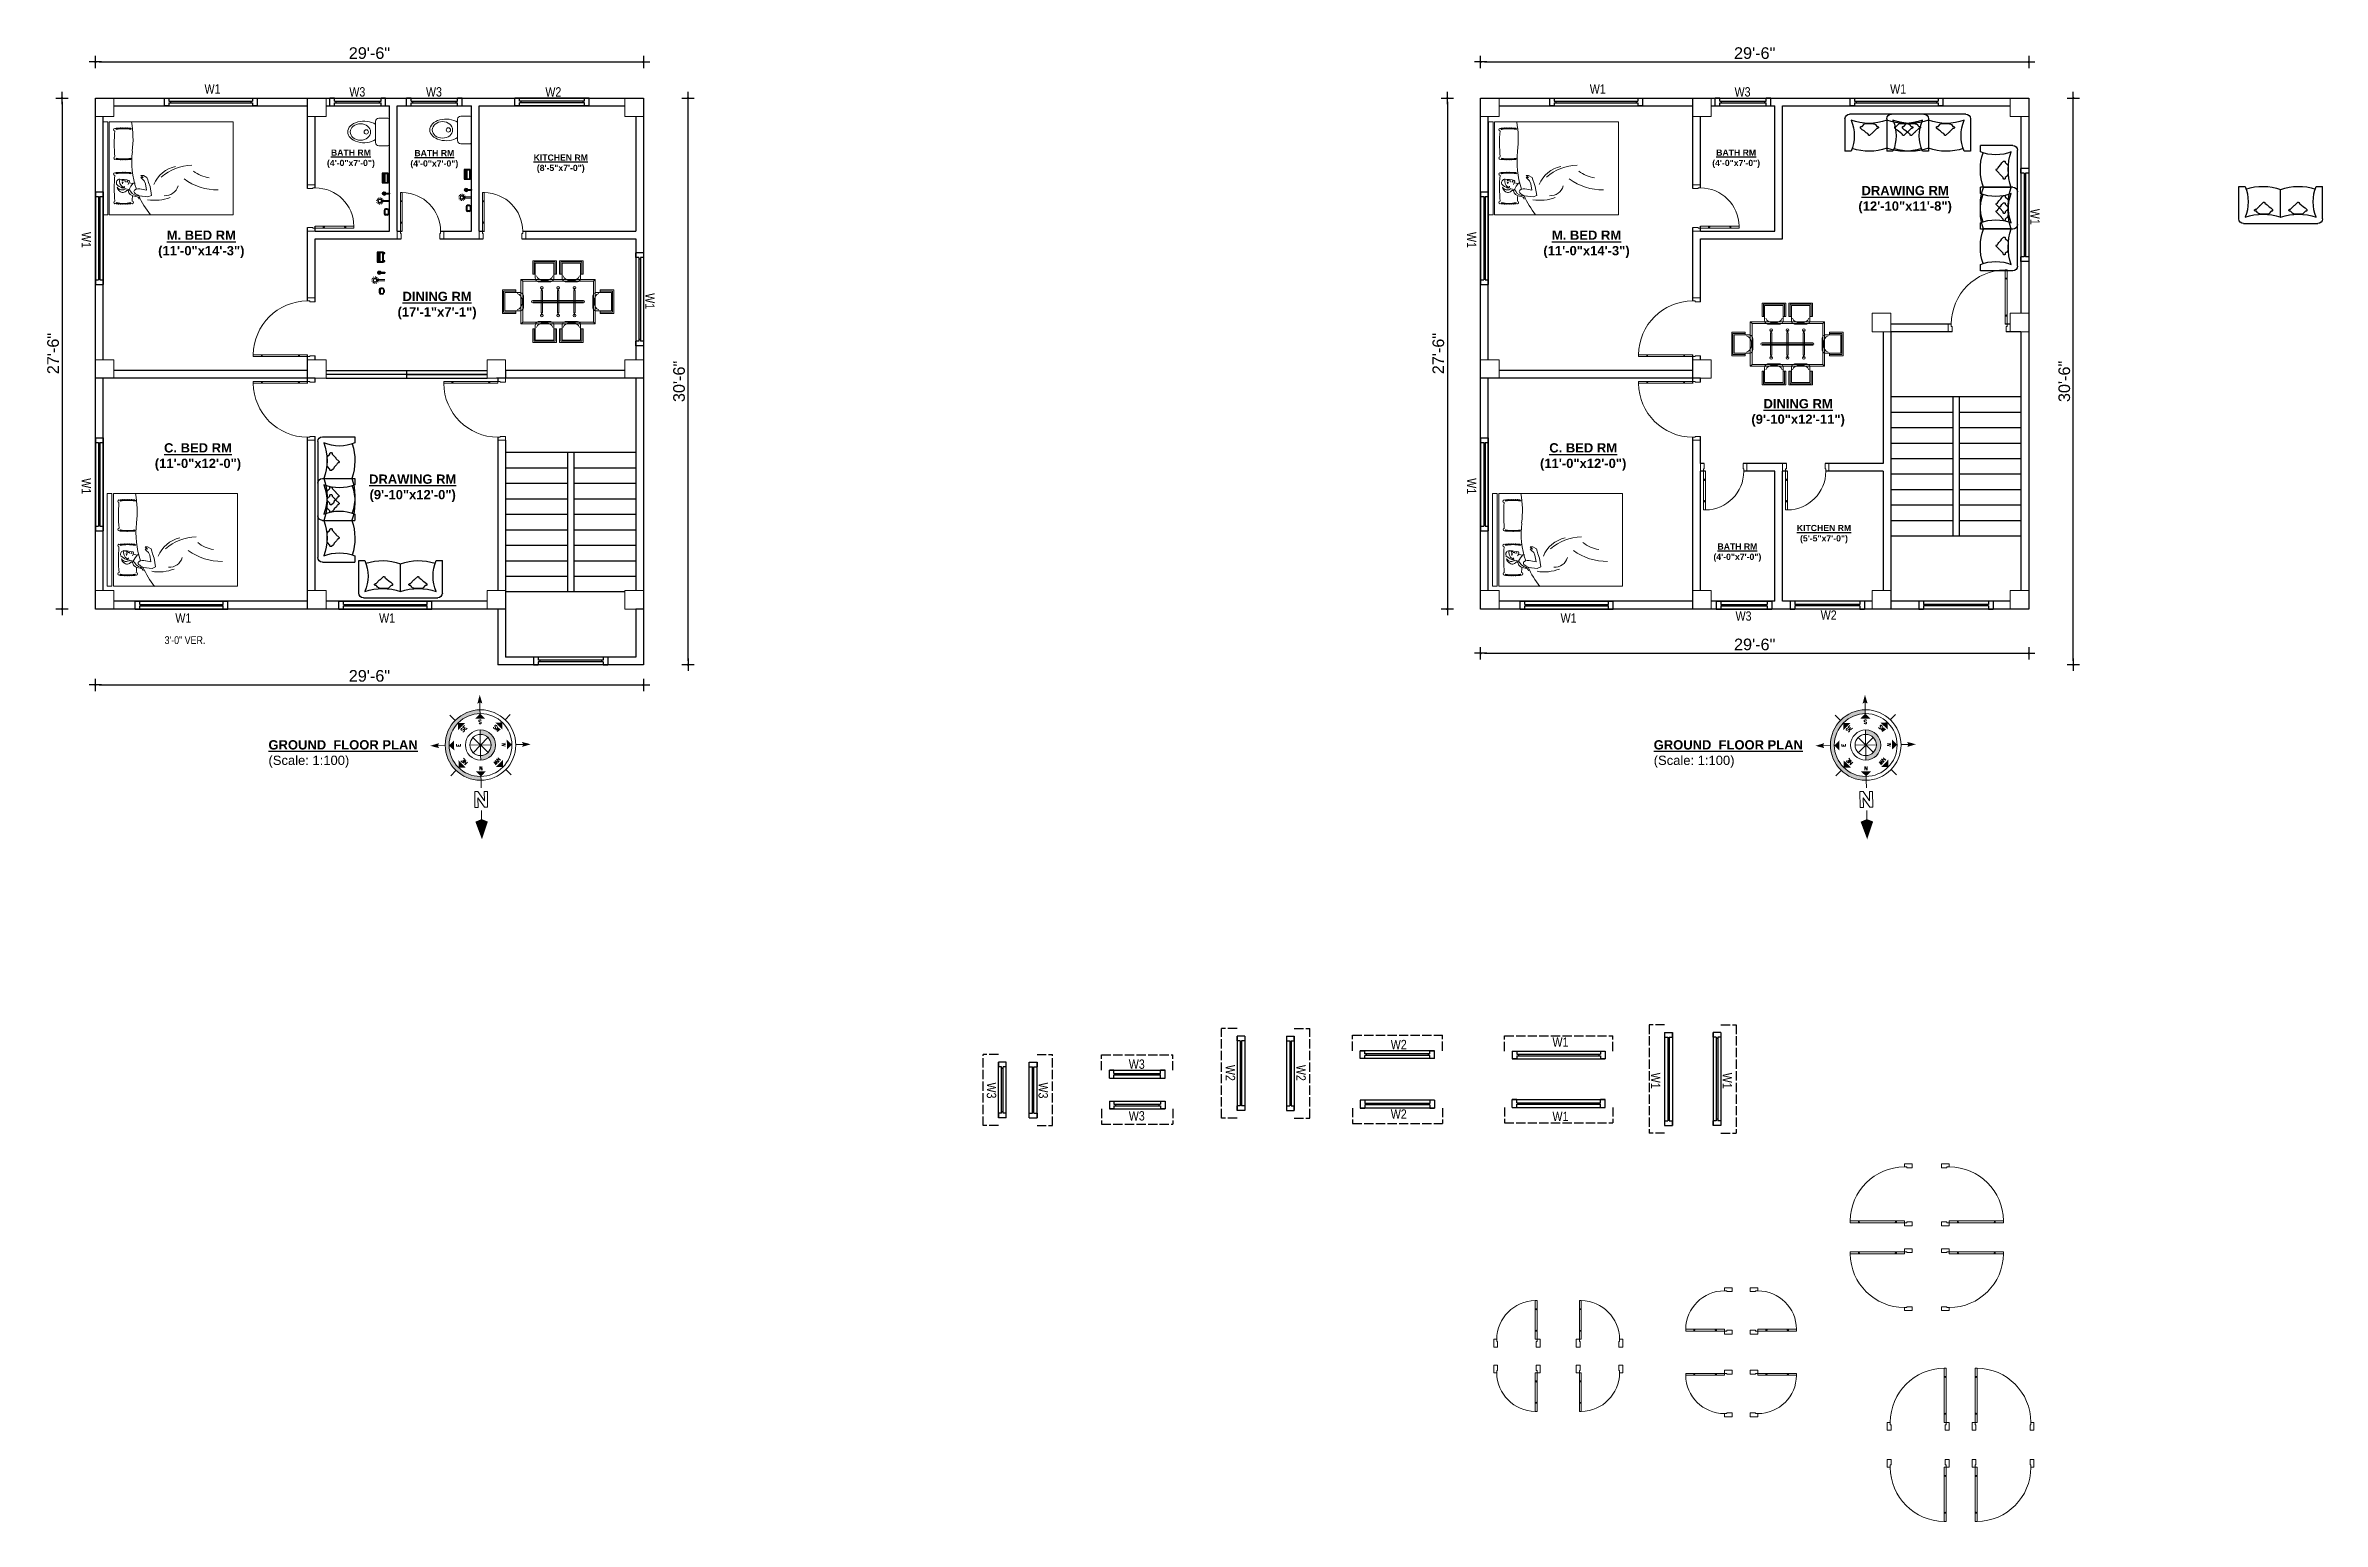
# Model space of a CAD drawing. Header units: inches. Extents: x -4010 to 92088, y -38563 to -1318.
# Drawn here: x 39066 to 40536, y -24289 to -23336 of the extents above; entities that cross this region are included whole.
import ezdxf
from ezdxf.enums import TextEntityAlignment as Align

# ---------------------------------------------------------------- set-up
doc = ezdxf.new("R2010")
doc.units = ezdxf.units.IN
doc.header["$MEASUREMENT"] = 0
doc.header["$PDMODE"] = 99
doc.linetypes.add('ACAD_ISO02W100', pattern=[15, 12, -3])
doc.linetypes.add('DASHDOT', pattern=[1, 0.5, -0.25, 0, -0.25])
for name, color, linetype, lineweight in [('1-FOUNDATION DIM', 31, 'Continuous', 5), ('boundary line', 84, 'DASHDOT', 30), ('Colour 09', 210, 'Continuous', 9), ('DIM', 7, 'Continuous', 15), ('door', 132, 'Continuous', 15), ('fur', 70, 'Continuous', 5), ('FURNITUR', 32, 'Continuous', 13), ('ILLUSTR-FURNITURE', 34, 'Continuous', 15), ('T-FIX', 30, 'Continuous', 20), ('WallHatch', 152, 'Continuous', 9)]:
    doc.layers.add(name, color=color, linetype=linetype, lineweight=lineweight)
for name, color, linetype in [('Brick wall', 3, 'Continuous'), ('col', 5, 'Continuous'), ('concrete OL', 5, 'Continuous'), ('FIXTURE', 150, 'Continuous'), ('Hatch', 3, 'Continuous'), ('SUN LIGHT', 8, 'ACAD_ISO02W100'), ('TEX', 7, 'Continuous'), ('WINDOOR', 7, 'Continuous')]:
    doc.layers.add(name, color=color, linetype=linetype)
doc.styles.add('ARIAL', font='arial.ttf')
doc.styles.add('ROMANS', font='romans')
doc.styles.get("Standard").update_dxf_attribs({"font": 'ARIALN.TTF'})
doc.dimstyles.new('3-8', dxfattribs={"dimscale": 1.25, "dimtxt": 6, "dimasz": 2, "dimexe": 0.18, "dimexo": 6, "dimgap": 0, "dimtad": 0, "dimdec": 0, "dimzin": 3, "dimdsep": 46, "dimlunit": 3, "dimtxsty": 'ARIAL', "dimblk": 'DD', "dimcen": 1, "dimse1": 1, "dimse2": 1, "dimclrd": 256, "dimclrt": 256, "dimadec": 0, "dimazin": 0, "dimtfac": 0.5, "dimtdec": 0, "dimtmove": 2, "dimatfit": 0, "dimfxl": 0.18, "dimtvp": 0.75, "dimfrac": 1, "dimtolj": 1, "dimtzin": 0, "dimarcsym": 0})

msp = doc.modelspace()

# ---------------------------------------------------------------- texts
at = {"layer": 'TEX', "linetype": 'ByBlock'}
for s, insert, char_height, width, attachment_point in [('{\\fArial Narrow|b0|i0|c0|p34;W1}', (39168.387, -23360.937), 6, 18.77154, 1), ('W3', (39261.92, -23362.787), 6, 18.77154, 1), ('W3', (39311.42, -23362.787), 6, 18.77154, 1), ('W2', (39388.531, -23362.814), 6, 18.77154, 1), ('{\\fArial Narrow|b0|i0|c0|p34;W1}', (40063.089, -23360.937), 6, 18.77154, 1), ('W3', (40156.622, -23362.787), 6, 18.77154, 1), ('{\\fArial Narrow|b0|i0|c0|p34;W1}', (40257.089, -23360.937), 6, 18.77154, 1), ('{\\fArial Narrow|b0|i0|c0|p34;W1}', (39149.544, -23708.639), 6, 18.77154, 7), ('{\\fArial Narrow|b0|i0|c0|p34;W1}', (39281.137, -23708.639), 6, 18.77154, 7), ('{\\fArial Narrow|b0|i0|c0|p34;W1}', (40044.246, -23708.639), 6, 18.77154, 7), ('W3', (40157.265, -23701.315), 6, 18.77154, 1), ('W2', (40212.233, -23700.685), 6, 18.77154, 1), ('3\'-0" VER.', (39155.757, -23722.451), 5, 75.17356, 8), ('W2', (39934.556, -23978.064), 6, 18.77154, 1), ('{\\fArial Narrow|b0|i0|c0|p34;W1}', (40039.009, -23976.486), 6, 18.77154, 1), ('W3', (39765.338, -23990.703), 6, 18.77154, 1), ('W3', (39765.338, -24024.111), 6, 18.77154, 1), ('W2', (39934.556, -24022.963), 6, 18.77154, 1), ('{\\fArial Narrow|b0|i0|c0|p34;W1}', (40039.009, -24030.482), 6, 18.77154, 7)]:
    msp.add_mtext(s, dxfattribs=dict(at, insert=insert, char_height=char_height, width=width, attachment_point=attachment_point))
at = {"layer": 'TEX'}
for s, insert, char_height, width, attachment_point in [('{\\fArial|b1|i0|c0|p34;\\LBATH RM\\P\\l(4\'-0"x7\'-0")}', (39262.938, -23408.965), 4, 86.60934, 5), ('{\\fArial|b1|i0|c0|p34;\\LBATH RM\\P\\l(4\'-0"x7\'-0")}', (39316.809, -23409.27), 4, 86.60934, 5), ('{\\fArial|b1|i0|c0|p34;\\LKITCHEN RM\\P\\l(8\'-5"x7\'-0")}', (39398.469, -23412.172), 4, 86.60934, 5), ('{\\fArial|b1|i0|c0|p34;\\LBATH RM\\P\\l(4\'-0"x7\'-0")}', (40157.64, -23408.965), 4, 86.60934, 5), ('{\\fArial|b1|i0|c0|p34;\\LDRAWING RM \\P\\l(12\'-10"x11\'-8")}', (40266.783, -23435.434), 6, 86.60934, 5), ('{\\fArial|b1|i0|c0|p34;\\LM. BED RM \\P\\l(11\'-0"x14\'-3")}', (39166.297, -23464.246), 6, 86.60934, 5), ('{\\fArial|b1|i0|c0|p34;\\LM. BED RM \\P\\l(11\'-0"x14\'-3")}', (40060.998, -23464.246), 6, 86.60934, 5), ('{\\fArial|b1|i0|c0|p34;\\LDINING RM\\P\\l(17\'-1"x7\'-1")}', (39318.579, -23503.798), 6, 77.58745, 5), ('{\\fArial|b1|i0|c0|p34;\\LDINING RM\\P\\l(9\'-10"x12\'-11")}', (40197.665, -23573.077), 6, 77.58745, 5), ('{\\fArial|b1|i0|c0|p34;\\LC. BED RM \\P\\l(11\'-0"x12\'-0")}', (39164.133, -23601.597), 6, 86.60934, 5), ('{\\fArial|b1|i0|c0|p34;\\LC. BED RM \\P\\l(11\'-0"x12\'-0")}', (40058.835, -23601.597), 6, 86.60934, 5), ('{\\fArial|b1|i0|c0|p34;\\LDRAWING RM \\P\\l(9\'-10"x12\'-0")}', (39302.836, -23621.808), 6, 86.60934, 5), ('{\\fArial|b1|i0|c0|p34;\\LKITCHEN RM\\P\\l(5\'-5"x7\'-0")}', (40214.371, -23651.398), 4, 86.60934, 5), ('{\\fArial|b1|i0|c0|p34;\\LBATH RM\\P\\l(4\'-0"x7\'-0")}', (40158.437, -23663.339), 4, 86.60934, 5), ('{\\fArial Rounded MT Bold|b0|i0|c0|p34;\\LGROUND  FLOOR PLAN\\P\\fArial|b0|i0|c0|p34;\\l(Scale: 1:100)}', (39209.695, -23784.488), 6, 271.47295, 1), ('{\\fArial Rounded MT Bold|b0|i0|c0|p34;\\LGROUND  FLOOR PLAN\\P\\fArial|b0|i0|c0|p34;\\l(Scale: 1:100)}', (40104.397, -23784.488), 6, 271.47295, 1)]:
    msp.add_mtext(s, dxfattribs=dict(at, insert=insert, char_height=char_height, width=width, attachment_point=attachment_point))
at = {"layer": 'TEX', "linetype": 'ByBlock', "char_height": 6, "width": 18.77154, "rotation": 270}
for s, insert, attachment_point in [('{\\fArial Narrow|b0|i0|c0|p34;W1}', (40347.727, -23441.299), 7), ('{\\fArial Narrow|b0|i0|c0|p34;W1}', (39089.025, -23456.299), 7), ('{\\fArial Narrow|b0|i0|c0|p34;W1}', (39983.727, -23456.299), 7), ('{\\fArial Narrow|b0|i0|c0|p34;W1}', (39453.025, -23495.799), 7), ('{\\fArial Narrow|b0|i0|c0|p34;W1}', (39089.025, -23615.299), 7), ('{\\fArial Narrow|b0|i0|c0|p34;W1}', (39983.727, -23615.299), 7), ('W2', (39828.002, -23994.201), 7), ('W2', (39873.637, -23994.201), 7), ('{\\fArial Narrow|b0|i0|c0|p34;W1}', (40102.603, -23999.262), 7), ('{\\fArial Narrow|b0|i0|c0|p34;W1}', (40148.897, -23999.262), 7), ('W3', (39679.688, -24015.877), 3), ('W3', (39713.096, -24015.877), 3)]:
    msp.add_mtext(s, dxfattribs=dict(at, insert=insert, attachment_point=attachment_point))

# ---------------------------------------------------------------- blocks, each defined once
blk = doc.blocks.new('A$C30843580')
at = {"layer": 'Colour 09'}
for p, q in [((0, 12), (12, 12)), ((0, 0), (0, 12)), ((12, 0), (0, 0)), ((12, 12), (12, 0))]:
    blk.add_line(p, q, dxfattribs=at)
blk = doc.blocks.new('D40')
at = {"layer": 'door'}
for p, q in [((2, 5), (2, 40)), ((3.2, 40), (2, 40)), ((2.4, 34), (2, 34)), ((2.4, 34), (2.4, 34.7)), ((2.9, 34.7), (2.4, 34.7)), ((2.9, 34), (2.9, 34.7)), ((3.2, 34), (2.9, 34)), ((3.2, 5), (3.2, 40)), ((0, 0), (0, 5)), ((0, 5), (2, 5)), ((2.5, 0), (0, 0)), ((2, 11), (2.4, 11)), ((2, 5), (2, 3.5)), ((2, 5), (3.2, 5)), ((2, 3.5), (2.5, 3.5)), ((2.4, 10.2), (2.4, 11)), ((2.4, 10.2), (2.9, 10.2)), ((2.5, 3.5), (2.5, 0)), ((2.9, 10.2), (2.9, 11)), ((2.9, 11), (3.2, 11)), ((38, 3.5), (37.5, 3.5)), ((37.5, 3.5), (37.5, 0)), ((37.5, 0), (40, 0)), ((40, 5), (38, 5)), ((38, 5), (38, 3.5)), ((40, 0), (40, 5))]:
    blk.add_line(p, q, dxfattribs=at)
blk.add_arc((2.9, 4.9), 35.1, 0.2318, 89.393, dxfattribs=at)
blk = doc.blocks.new('D30')
at = {"layer": 'door'}
for p, q in [((2, 5), (2, 30)), ((3.2, 30), (2, 30)), ((3.2, 5), (3.2, 30)), ((2.4, 24), (2, 24)), ((2.4, 24), (2.4, 24.7)), ((2.9, 24.7), (2.4, 24.7)), ((2.9, 24), (2.9, 24.7)), ((3.2, 24), (2.9, 24)), ((0, 0), (0, 5)), ((0, 5), (2, 5)), ((2.5, 0), (0, 0)), ((2, 11), (2.4, 11)), ((2, 5), (2, 3.5)), ((2, 5), (3.2, 5)), ((2, 3.5), (2.5, 3.5)), ((2.4, 10.2), (2.4, 11)), ((2.4, 10.2), (2.9, 10.2)), ((2.5, 3.5), (2.5, 0)), ((2.9, 10.2), (2.9, 11)), ((2.9, 11), (3.2, 11)), ((28, 3.5), (27.5, 3.5)), ((27.5, 3.5), (27.5, 0)), ((27.5, 0), (30, 0)), ((30, 5), (28, 5)), ((28, 5), (28, 3.5)), ((30, 0), (30, 5))]:
    blk.add_line(p, q, dxfattribs=at)
blk.add_arc((2.9, 4.9), 25.1, 0.3204, 89.1727, dxfattribs=at)
blk = doc.blocks.new('W-1')
at = {"layer": 'WINDOOR'}
for p, q in [((-60, 0), (-60, -5)), ((-60, 0), (-57, 0)), ((-60, 0), (0, 0)), ((-57, 0), (-57, -2)), ((-3, 0), (-3, -2)), ((0, 0), (0, -5)), ((-57, -5), (-60, -5)), ((-60, -5), (0, -5)), ((-57, -2), (-3, -2)), ((-57, -3), (-57, -5)), ((-57, -3), (-3, -3)), ((-56, -2), (-56, -3)), ((-4, -2), (-4, -3)), ((-3, -3), (-3, -5)), ((0, -5), (-3, -5))]:
    blk.add_line(p, q, dxfattribs=at)
blk = doc.blocks.new("Windoo 4'")
at = {"layer": 'WINDOOR'}
for p, q in [((24, 5), (-24, 5)), ((-24, 5), (-24, 0)), ((24, 0), (-24, 0)), ((-24, 0), (-21, 0)), ((-21, 5), (-21, 3)), ((21, 3), (-21, 3)), ((21, 2), (-21, 2)), ((-21, 2), (-21, 0)), ((-20, 3), (-20, 2)), ((20, 3), (20, 2)), ((24, 5), (21, 5)), ((21, 5), (21, 3)), ((21, 2), (21, 0)), ((21, 0), (24, 0)), ((24, 5), (24, 0))]:
    blk.add_line(p, q, dxfattribs=at)
blk = doc.blocks.new('W-3FT')
at = {"layer": 'WINDOOR'}
for p, q in [((-36, 0), (-36, -5)), ((-36, 0), (-33, 0)), ((-36, 0), (0, 0)), ((-33, 0), (-33, -2)), ((-3, 0), (-3, -2)), ((0, 0), (0, -5)), ((-33, -5), (-36, -5)), ((-36, -5), (0, -5)), ((-33, -2), (-3, -2)), ((-33, -3), (-33, -5)), ((-33, -3), (-3, -3)), ((-32, -2), (-32, -3)), ((-4, -2), (-4, -3)), ((-3, -3), (-3, -5)), ((0, -5), (-3, -5))]:
    blk.add_line(p, q, dxfattribs=at)
blk = doc.blocks.new('din-tab')
at = {"layer": 'fur'}
for p, q in [((-34.5, 0.4), (-34.5, -1.6)), ((-29, 7.4), (-30.5, 8.9)), ((-20.7, 13), (-18.7, 13)), ((-13.8, 0.6), (-13.7, 2.1)), ((-13.8, 0), (-13.8, 0.6)), ((-13.6, 0.6), (-13.7, 2.1)), ((-13.7, 0), (-13.7, 0.6)), ((-13.6, 0), (-13.6, 0.6)), ((-12.8, 8), (-10.2, 8)), ((-3.7, 13), (-1.7, 13)), ((0, 0), (-1, 0)), ((0, 0), (-1, 0)), ((-1, -9.1), (-1, 0)), ((-0.6, 0.6), (-0.5, 2.1)), ((-0.6, 0), (-0.6, 0.6)), ((-0.4, 0.6), (-0.5, 2.1)), ((-0.5, 0), (-0.5, 0.6)), ((-0.4, 0), (-0.4, 0.6)), ((0, -9.1), (0, 0)), ((2.9, 13), (0.9, 13)), ((8.8, 8), (11.4, 8)), ((13.2, 0), (12.2, 0)), ((13.2, 0), (12.2, 0)), ((12.2, -9.1), (12.2, 0)), ((12.6, 0.6), (12.7, 2.1)), ((12.6, 0), (12.6, 0.6)), ((12.8, 0.6), (12.7, 2.1)), ((12.7, 0), (12.7, 0.6)), ((12.8, 0), (12.8, 0.6)), ((13.2, -9.1), (13.2, 0)), ((19.9, 13), (17.9, 13)), ((28, 7.4), (29.5, 8.9)), ((33.5, 0.4), (33.5, -1.6)), ((-34.5, -16.6), (-34.5, -18.6)), ((-29.6, -7.6), (-29.6, -10.1)), ((-20.9, -8.1), (19.9, -8.1)), ((-20.9, -9.1), (19.9, -9.1)), ((-20.9, -10.1), (19.9, -10.1)), ((-13.2, 0), (-14.2, 0)), ((-14.2, -9.1), (-14.2, 0)), ((-13.2, 0), (-14.2, 0)), ((-14.2, -9.1), (-14.2, -18.1)), ((-13.2, -18.1), (-14.2, -18.1)), ((-13.8, -18.1), (-13.8, -18.8)), ((-13.7, -18.1), (-13.7, -18.8)), ((-13.6, -18.1), (-13.6, -18.8)), ((-13.2, -9.1), (-13.2, 0)), ((-13.2, -9.1), (-13.2, -18.1)), ((-1, -9.1), (-1, -18.1)), ((0, -18.1), (-1, -18.1)), ((-0.6, -18.1), (-0.6, -18.8)), ((-0.5, -18.1), (-0.5, -18.8)), ((-0.4, -18.1), (-0.4, -18.8)), ((0, -9.1), (0, -18.1)), ((12.2, -9.1), (12.2, -18.1)), ((13.2, -18.1), (12.2, -18.1)), ((12.6, -18.1), (12.6, -18.8)), ((12.7, -18.1), (12.7, -18.8)), ((12.8, -18.1), (12.8, -18.8)), ((13.2, -9.1), (13.2, -18.1)), ((28.6, -7.6), (28.6, -10.1)), ((33.5, -16.6), (33.5, -18.6)), ((-29, -25.6), (-30.5, -27.1)), ((-20.7, -31.1), (-18.7, -31.1)), ((-13.8, -18.8), (-13.7, -20.2)), ((-13.6, -18.8), (-13.7, -20.2)), ((-12.8, -26.2), (-10.2, -26.2)), ((-3.7, -31.1), (-1.7, -31.1)), ((-0.6, -18.8), (-0.5, -20.2)), ((-0.4, -18.8), (-0.5, -20.2)), ((2.9, -31.1), (0.9, -31.1)), ((8.8, -26.2), (11.4, -26.2)), ((12.6, -18.8), (12.7, -20.2)), ((12.8, -18.8), (12.7, -20.2)), ((19.9, -31.1), (17.9, -31.1)), ((28, -25.6), (29.5, -27.1))]:
    blk.add_line(p, q, dxfattribs=at)
for points in [[(-1.7, 13), (-1.7, 24), (-20.7, 24), (-20.7, 13)], [(-2.7, 13), (-2.7, 23), (-19.7, 23), (-19.7, 13)], [(0.9, 13), (0.9, 24), (19.9, 24), (19.9, 13)], [(1.9, 13), (1.9, 23), (18.9, 23), (18.9, 13)], [(-34.5, -18.6), (-45.5, -18.6), (-45.5, 0.4), (-34.5, 0.4)], [(33.5, -18.6), (44.5, -18.6), (44.5, 0.4), (33.5, 0.4)], [(-34.5, -17.6), (-44.5, -17.6), (-44.5, -0.6), (-34.5, -0.6)], [(33.5, -17.6), (43.5, -17.6), (43.5, -0.6), (33.5, -0.6)], [(-1.7, -31.1), (-1.7, -42.1), (-20.7, -42.1), (-20.7, -31.1)], [(-2.7, -31.1), (-2.7, -41.1), (-19.7, -41.1), (-19.7, -31.1)], [(0.9, -31.1), (0.9, -42.1), (19.9, -42.1), (19.9, -31.1)], [(1.9, -31.1), (1.9, -41.1), (18.9, -41.1), (18.9, -31.1)]]:
    blk.add_lwpolyline(points, dxfattribs=at)
for points in [[(-3.7, 22), (-18.7, 22), (-18.7, 10, 0.414214), (-15.7, 7), (-6.7, 7, 0.414214), (-3.7, 10)], [(2.9, 22), (17.9, 22), (17.9, 10, -0.414214), (14.9, 7), (5.9, 7, -0.414214), (2.9, 10)], [(-43.5, -16.6), (-43.5, -1.6), (-31.5, -1.6, -0.414214), (-28.5, -4.6), (-28.5, -13.6, -0.414214), (-31.5, -16.6)], [(42.5, -16.6), (42.5, -1.6), (30.5, -1.6, 0.414214), (27.5, -4.6), (27.5, -13.6, 0.414214), (30.5, -16.6)], [(-3.7, -40.1), (-18.7, -40.1), (-18.7, -28.1, -0.414214), (-15.7, -25.1), (-6.7, -25.1, -0.414214), (-3.7, -28.1)], [(2.9, -40.1), (17.9, -40.1), (17.9, -28.1, 0.414214), (14.9, -25.1), (5.9, -25.1, 0.414214), (2.9, -28.1)]]:
    blk.add_lwpolyline(points, format="xyb", close=True, dxfattribs=at)
for points in [[(-30.5, -27.1), (29.5, -27.1), (29.5, 8.9), (-30.5, 8.9)], [(-29, -25.6), (28, -25.6), (28, 7.4), (-29, 7.4)]]:
    blk.add_lwpolyline(points, close=True, dxfattribs=at)
for centre in [(-13.7, 2.1), (-0.5, 2.1), (12.7, 2.1), (-13.7, -20.2), (-0.5, -20.2), (12.7, -20.2)]:
    blk.add_circle(centre, 1.11, dxfattribs=at)
for centre, radius, start, end in [((-12.6, 13.5), 5.48, 197.545, 272.623), ((-9.9, 13.5), 5.48, 267.377, 342.455), ((9, 13.5), 5.48, 197.545, 272.623), ((11.7, 13.5), 5.48, 267.377, 342.455), ((-35.1, -7.7), 5.48, 357.377, 72.455), ((-35.1, -10.4), 5.48, 287.545, 2.623), ((-20.9, -9.1), 1, 90, 270), ((19.9, -9.1), 1, 270, 90), ((34.1, -7.7), 5.48, 107.545, 182.623), ((34.1, -10.4), 5.48, 177.377, 252.455), ((-12.6, -31.7), 5.48, 87.377, 162.455), ((-9.9, -31.7), 5.48, 17.545, 92.623), ((9, -31.7), 5.48, 87.377, 162.455), ((11.7, -31.7), 5.48, 17.545, 92.623)]:
    blk.add_arc(centre, radius, start, end, dxfattribs=at)
blk = doc.blocks.new('ffghfh')
at = {"layer": 'Hatch'}
for p, q in [((340.6, 1314.3), (340.8, 1315.1)), ((340.6, 1310.2), (340.6, 1314.3)), ((340.9, 1309.3), (340.6, 1310.2)), ((340.8, 1315.6), (341.1, 1315.9)), ((340.8, 1315.1), (340.8, 1315.6)), ((342.5, 1307.7), (340.9, 1309.3)), ((341.1, 1315.9), (341.4, 1316.5)), ((341.4, 1316.5), (342, 1316.8)), ((342, 1316.8), (342.5, 1317.3)), ((342.5, 1318.1), (343.1, 1318.4)), ((342.5, 1317.3), (342.5, 1318.1)), ((343.1, 1318.4), (343.4, 1318.4)), ((343.4, 1318.4), (343.9, 1317.8)), ((343.9, 1317.8), (343.9, 1317.3)), ((343.9, 1317.3), (346.1, 1315.1)), ((345.3, 1309), (344.7, 1307.9)), ((346.7, 1310.4), (345.3, 1309)), ((346.1, 1315.1), (346.2, 1315)), ((346.2, 1315), (346.4, 1314.6)), ((346.4, 1314.6), (348.4, 1312.6)), ((347, 1311), (346.7, 1310.4)), ((347.2, 1311.2), (347, 1311)), ((347.3, 1311.3), (347.2, 1311.2)), ((347.5, 1311.8), (347.3, 1311.3)), ((348.1, 1311.8), (347.5, 1311.8)), ((348.4, 1312.3), (348.1, 1311.8)), ((348.4, 1312.6), (348.4, 1312.3)), ((342.5, 1307.1), (342.5, 1307.7)), ((342.8, 1306.8), (342.5, 1307.1)), ((343.6, 1306.8), (342.8, 1306.8)), ((344.7, 1307.9), (343.6, 1306.8))]:
    blk.add_line(p, q, dxfattribs=at)
blk = doc.blocks.new('4')
for p, q in [((-6, -24), (-6, 24)), ((-3, 27), (18, 27)), ((18, 23), (18, 27)), ((-2, 0), (16, 0)), ((-3, -27), (18, -27)), ((18, -27), (18, -23))]:
    blk.add_line(p, q)
for centre, radius, start, end in [((-3, 24), 3, 90, 180), ((-34.1, 11.5), 34.1, 340.2684, 19.7316), ((8, 47), 26, 247.3801, 292.6199), ((-16.4, 11.6), 34.4, 340.359, 18.2998), ((-16.4, -11.6), 34.4, 341.7002, 19.641), ((-34.1, -11.5), 34.1, 340.2684, 19.7316), ((-3, -24), 3, 180, 270), ((8, -47), 26, 67.3801, 112.6199)]:
    blk.add_arc(centre, radius, start, end)
at = {"extrusion": (0, 0, -1), "zscale": -1, "rotation": 180}
for p in [(340.6, 1323.7), (340.6, 1301.6)]:
    blk.add_blockref('ffghfh', p, dxfattribs=at)
blk = doc.blocks.new('FURN_GEN_039')
at = {"layer": 'FURNITUR'}
for p, q in [((-12787.9, 14960.1), (-12787.7, 14958.9)), ((-12787.7, 14958.9), (-12787.7, 14958.1)), ((-12787.7, 14958.1), (-12787.6, 14957.3)), ((-12787.6, 14957.9), (-12787.1, 14957.9)), ((-12787.6, 14957.3), (-12787.4, 14955.6)), ((-12787.4, 14958.8), (-12786.8, 14958.4)), ((-12787.1, 14957.9), (-12787, 14958)), ((-12786.7, 14957.6), (-12786.7, 14956.5)), ((-12786.7, 14956.5), (-12786, 14956.3)), ((-12786.1, 14958.7), (-12784.8, 14958.4)), ((-12786, 14957.9), (-12785.8, 14958.2)), ((-12785.8, 14958.2), (-12785.4, 14958.1)), ((-12781.7, 14956.4), (-12781.1, 14954.1)), ((-12790.3, 14944.9), (-12790.3, 14946.5)), ((-12790.3, 14946.5), (-12788.9, 14945)), ((-12789, 14942.6), (-12790.3, 14944.9)), ((-12788.9, 14945), (-12789, 14946.5)), ((-12789, 14946.5), (-12788, 14945.7)), ((-12787.5, 14942.1), (-12789, 14942.6)), ((-12788, 14945.7), (-12786.7, 14944.3)), ((-12785.8, 14941.6), (-12787.5, 14942.1)), ((-12787.4, 14955.6), (-12787.1, 14954.2)), ((-12787.1, 14954.2), (-12786.5, 14953.9)), ((-12786.5, 14955.5), (-12786.7, 14955.1)), ((-12786.7, 14955.1), (-12786, 14955.1)), ((-12786.7, 14944.3), (-12784.9, 14943.5)), ((-12786, 14955.1), (-12786.5, 14955.5)), ((-12786.5, 14953.9), (-12785.5, 14954.2)), ((-12783.1, 14940.6), (-12785.8, 14941.6)), ((-12785.6, 14954), (-12785, 14951.9)), ((-12785.5, 14954.2), (-12784.5, 14954.7)), ((-12785.2, 14951.4), (-12783.3, 14952.9)), ((-12785.2, 14950.3), (-12785.2, 14951.4)), ((-12784.9, 14943.5), (-12780.7, 14942.8)), ((-12783.3, 14952.9), (-12781.1, 14954.1)), ((-12780.7, 14942.8), (-12781.4, 14946.1)), ((-12781.1, 14954.1), (-12780.1, 14953.2)), ((-12780.1, 14953.2), (-12778.7, 14952.2)), ((-12778.7, 14952.2), (-12777.7, 14950.7)), ((-12777.7, 14950.7), (-12777.3, 14949.7)), ((-12776.5, 14942), (-12777.4, 14939.7)), ((-12777.3, 14949.7), (-12776.9, 14946.2)), ((-12777.1, 14947.5), (-12776.5, 14942)), ((-12777.4, 14939.7), (-12783.1, 14940.6))]:
    blk.add_line(p, q, dxfattribs=at)
for centre, radius, start, end in [((-12820.7, 14961.2), 1.19, 66.6766, 106.6193), ((-12820.7, 14961.1), 1.19, 66.6766, 106.6193), ((-12820.7, 14961.1), 1.19, 66.6766, 106.6193), ((-12820.7, 14961), 1.19, 66.6766, 106.6193), ((-12820.7, 14960.9), 1.19, 66.6766, 106.6193), ((-12820.7, 14960.9), 1.19, 66.6766, 106.6193), ((-12820.7, 14960.8), 1.19, 66.6766, 106.6193), ((-12820.7, 14960.8), 1.19, 66.6766, 106.6193), ((-12820.7, 14960.7), 1.19, 66.6766, 106.6193), ((-12820.7, 14960.7), 1.19, 66.6766, 106.6193), ((-12820.7, 14960.6), 1.19, 66.6766, 106.6193), ((-12820.7, 14960.5), 1.19, 66.6766, 106.6193), ((-12820.7, 14960.5), 1.19, 66.6766, 106.6193), ((-12820.7, 14960.4), 1.19, 66.6766, 106.6193), ((-12820.7, 14960.3), 1.19, 66.6766, 106.6193), ((-12820.7, 14960.3), 1.19, 66.6766, 106.6193), ((-12820.7, 14960.2), 1.19, 67.3935, 106.6193), ((-12820.7, 14960.2), 1.19, 67.0398, 106.6193), ((-12820.7, 14960.1), 1.19, 68.388, 106.6193), ((-12820.7, 14960.1), 1.19, 68.0879, 106.6193), ((-12820.7, 14960.1), 1.19, 67.8399, 106.6193), ((-12820.7, 14960), 1.19, 68.9518, 106.6193), ((-12820.7, 14960), 1.19, 68.658, 106.6193), ((-12820.7, 14959.9), 1.19, 69.7772, 106.6193), ((-12820.7, 14959.9), 1.19, 69.2782, 106.6193), ((-12820.7, 14959.8), 1.19, 70.4728, 106.6193), ((-12820.7, 14959.8), 1.19, 70.1276, 106.6193), ((-12820.7, 14959.7), 1.19, 71.0592, 106.6193), ((-12820.7, 14959.7), 1.19, 70.7905, 106.6193), ((-12820.7, 14959.6), 1.19, 71.7385, 106.6193), ((-12820.7, 14959.6), 1.19, 72.0383, 106.6193), ((-12820.7, 14959.7), 1.19, 71.4125, 106.6193), ((-12820.7, 14959.5), 1.19, 72.5419, 106.6193), ((-12820.7, 14959.4), 1.19, 73.123, 106.6193), ((-12820.7, 14959.4), 1.19, 72.8705, 106.6193), ((-12820.7, 14959.3), 1.19, 73.8315, 106.6193), ((-12820.7, 14959.3), 1.19, 73.4318, 106.6193), ((-12820.7, 14959.2), 1.19, 74.3813, 106.6193), ((-12820.7, 14959.2), 1.19, 74.1182, 106.6193), ((-12820.7, 14959.1), 1.19, 75.1622, 106.6193), ((-12820.7, 14959.1), 1.19, 74.8944, 106.6193), ((-12820.7, 14959.2), 1.19, 74.6033, 106.6193), ((-12820.7, 14959), 1.19, 75.4076, 106.6193), ((-12820.7, 14958.9), 1.19, 76.0849, 106.6193), ((-12820.7, 14958.9), 1.19, 75.8182, 106.6193), ((-12820.7, 14958.8), 1.19, 76.7506, 106.6193), ((-12820.7, 14958.8), 1.19, 76.538, 106.6193), ((-12820.7, 14958.9), 1.19, 76.2812, 106.6193), ((-12820.7, 14958.7), 1.19, 77.0728, 106.6193), ((-12820.7, 14958.6), 1.19, 77.5162, 106.6193), ((-12820.7, 14958.6), 1.19, 77.297, 106.6193), ((-12820.7, 14958.5), 1.19, 78.1037, 106.6193), ((-12820.7, 14958.6), 1.19, 77.7164, 106.6193), ((-12820.7, 14958.5), 1.19, 77.8845, 106.6193), ((-12820.7, 14958.4), 1.19, 78.4866, 106.6193), ((-12820.7, 14958.4), 1.19, 78.3041, 106.6193), ((-12820.7, 14958.3), 1.19, 78.7895, 106.6193), ((-12820.7, 14958.2), 1.19, 79.3118, 106.6193), ((-12820.7, 14958.2), 1.19, 79.1268, 106.6193), ((-12820.7, 14958.2), 1.19, 78.9844, 106.6193), ((-12820.7, 14958.1), 1.19, 79.6435, 106.6193), ((-12820.7, 14958.1), 1.19, 79.4801, 106.6193), ((-12820.7, 14958), 1.19, 79.9854, 106.6193), ((-12820.7, 14958), 1.19, 79.833, 106.6193), ((-12820.7, 14957.9), 1.19, 80.1659, 106.6193), ((-12820.7, 14957.8), 1.19, 80.5231, 106.6193), ((-12820.7, 14957.8), 1.19, 80.4526, 106.6193), ((-12820.7, 14957.9), 1.19, 80.3165, 106.6193), ((-12820.7, 14957.7), 1.19, 80.7751, 106.6193), ((-12820.7, 14957.7), 1.19, 80.6432, 106.6193), ((-12820.7, 14957.6), 1.19, 81.0512, 106.6193), ((-12820.7, 14957.6), 1.19, 80.9013, 106.6193), ((-12820.7, 14957.5), 1.19, 81.2462, 106.6193), ((-12820.7, 14957.4), 1.19, 81.4177, 106.6193), ((-12820.7, 14957.3), 1.19, 81.6367, 106.6193), ((-12820.7, 14957.3), 1.19, 81.5227, 106.6193), ((-12820.7, 14957.2), 1.19, 81.7121, 106.6193), ((-12820.7, 14957.2), 1.19, 81.7825, 106.6193), ((-12820.7, 14957.1), 1.19, 81.8928, 106.6193), ((-12820.7, 14957.1), 1.19, 81.8438, 106.6193), ((-12820.7, 14957), 1.19, 82.0483, 106.6193), ((-12820.7, 14957), 1.19, 82.0047, 106.6193), ((-12820.7, 14957.1), 1.19, 81.9533, 106.6193), ((-12820.7, 14956.9), 1.19, 82.1128, 106.6193), ((-12820.7, 14956.8), 1.19, 82.1719, 106.6193), ((-12820.7, 14956.8), 1.19, 82.1487, 106.6193), ((-12820.7, 14956.7), 1.19, 82.217, 106.6193), ((-12820.7, 14956.7), 1.19, 82.1978, 106.6193), ((-12820.7, 14956.6), 1.19, 82.2414, 106.6193), ((-12820.7, 14956.7), 1.19, 82.2311, 106.6193), ((-12820.7, 14956.5), 1.19, 82.2414, 106.6193), ((-12820.7, 14956.5), 1.19, 82.2445, 106.6193), ((-12820.7, 14956.4), 1.19, 82.2136, 106.6193), ((-12820.7, 14956.4), 1.19, 82.2325, 106.6193), ((-12820.7, 14956.3), 1.19, 82.1567, 106.6193), ((-12820.7, 14956.3), 1.19, 82.1839, 106.6193), ((-12820.7, 14956.2), 1.19, 82.0896, 106.6193), ((-12820.7, 14956.2), 1.19, 82.1244, 106.6193), ((-12820.7, 14956.1), 1.19, 82.0069, 106.6193), ((-12820.7, 14956.1), 1.19, 82.0564, 106.6193), ((-12820.7, 14956), 1.19, 81.9025, 106.6193), ((-12820.7, 14956), 1.19, 81.9553, 106.6193), ((-12820.7, 14955.9), 1.19, 81.7273, 106.6193), ((-12820.7, 14955.9), 1.19, 81.8017, 106.6193), ((-12820.7, 14955.8), 1.19, 81.5829, 106.6193), ((-12820.7, 14955.8), 1.19, 81.6676, 106.6193), ((-12820.7, 14955.7), 1.19, 81.4082, 106.6193), ((-12820.7, 14955.7), 1.19, 81.4981, 106.6193), ((-12820.7, 14955.6), 1.19, 81.1922, 106.6193), ((-12820.7, 14955.6), 1.19, 81.2935, 106.6193), ((-12820.7, 14955.5), 1.19, 80.9401, 106.6193), ((-12820.7, 14955.5), 1.19, 81.0607, 106.6193), ((-12820.7, 14955.4), 1.19, 80.6383, 106.6193), ((-12820.7, 14955.4), 1.19, 80.7562, 106.6193), ((-12820.7, 14955.4), 1.19, 80.8216, 106.6193), ((-12820.7, 14955.3), 1.19, 80.4978, 106.6193), ((-12820.7, 14955.3), 1.19, 80.3513, 106.6193), ((-12820.7, 14955.2), 1.19, 80.1597, 106.6193), ((-12820.7, 14955.1), 1.19, 79.8755, 106.6193), ((-12819.8, 14963.3), 0.867, 4.8213, 258.2519), ((-12795.1, 14957.7), 25.3, 169.2326, 190.7674), ((-12819.9, 14963.1), 0.832, 251.1311, 261.285), ((-12819.9, 14963), 0.832, 251.1311, 260.153), ((-12819.9, 14962.9), 0.832, 251.1311, 259.3159), ((-12819.9, 14962.9), 0.832, 251.1311, 258.528), ((-12819.9, 14962.8), 0.832, 251.1311, 257.8326), ((-12819.9, 14962.8), 0.832, 251.1311, 257.1861), ((-12819.9, 14962.7), 0.832, 251.1311, 256.5076), ((-12819.9, 14962.6), 0.832, 251.1311, 255.8377), ((-12819.9, 14962.6), 0.832, 251.1311, 255.3311), ((-12819.9, 14962.6), 0.832, 251.1311, 254.9063), ((-12819.9, 14962.5), 0.832, 251.1311, 254.2946), ((-12819.9, 14962.4), 0.832, 251.1311, 252.6864), ((-12819.9, 14962.4), 0.832, 251.1311, 253.2787), ((-12819.9, 14962.3), 0.832, 251.1311, 252.3742), ((-12819.9, 14962.2), 0.832, 251.1311, 251.911), ((-12811.1, 14864.5), 99.2, 84.9917, 94.5708), ((-12801.5, 14963.2), 0.867, 283.7421, 174.7412), ((-12822.3, 14957.7), 21.4, 347.4169, 12.5831), ((-12801.4, 14963.1), 0.832, 276.3687, 288.8689), ((-12801.4, 14963), 0.832, 276.3687, 288.8689), ((-12801.4, 14962.9), 0.832, 278.623, 288.8689), ((-12801.4, 14962.9), 0.832, 279.554, 288.8689), ((-12801.4, 14962.8), 0.832, 280.3748, 288.8689), ((-12801.4, 14962.8), 0.832, 281.1371, 288.8689), ((-12801.4, 14962.6), 0.832, 282.725, 288.8689), ((-12801.4, 14962.7), 0.832, 281.9364, 288.8689), ((-12801.4, 14962.6), 0.832, 283.8206, 288.8689), ((-12801.4, 14962.6), 0.832, 283.321, 288.8689), ((-12801.4, 14962.5), 0.832, 284.5397, 288.8689), ((-12801.4, 14962.4), 0.832, 286.4288, 288.8689), ((-12801.4, 14962.4), 0.832, 285.7332, 288.8689), ((-12801.4, 14962.3), 0.832, 287.6258, 288.8689), ((-12800.7, 14961.2), 1.19, 73.3807, 113.3234), ((-12800.7, 14961.1), 1.19, 73.3807, 113.3234), ((-12800.7, 14961.1), 1.19, 73.3807, 113.3234), ((-12800.7, 14961), 1.19, 73.3807, 113.3234), ((-12800.7, 14960.9), 1.19, 73.3807, 113.3234), ((-12800.7, 14960.9), 1.19, 73.3807, 113.3234), ((-12800.7, 14960.8), 1.19, 73.3807, 113.3234), ((-12800.7, 14960.8), 1.19, 73.3807, 113.3234), ((-12800.7, 14960.7), 1.19, 73.3807, 113.3234), ((-12800.7, 14960.7), 1.19, 73.3807, 113.3234), ((-12800.7, 14960.6), 1.19, 73.3807, 113.3234), ((-12800.7, 14960.5), 1.19, 73.3807, 113.3234), ((-12800.7, 14960.5), 1.19, 73.3807, 113.3234), ((-12800.7, 14960.4), 1.19, 73.3807, 113.3234), ((-12800.7, 14960.3), 1.19, 73.3807, 113.3234), ((-12800.7, 14960.3), 1.19, 73.3807, 113.3234), ((-12801.4, 14962.2), 0.832, 288.7745, 288.8689), ((-12801.4, 14962.2), 0.832, 288.089, 288.8689), ((-12800.7, 14960.2), 1.19, 73.3807, 112.6065), ((-12800.7, 14960.2), 1.19, 73.3807, 112.9602), ((-12800.7, 14960.1), 1.19, 73.3807, 111.612), ((-12800.7, 14960.1), 1.19, 73.3807, 111.9121), ((-12800.7, 14960.1), 1.19, 73.3807, 112.1601), ((-12800.7, 14960), 1.19, 73.3807, 111.0482), ((-12800.7, 14960), 1.19, 73.3807, 111.342), ((-12800.7, 14959.9), 1.19, 73.3807, 110.2228), ((-12800.7, 14959.9), 1.19, 73.3807, 110.7218), ((-12800.7, 14959.8), 1.19, 73.3807, 109.5272), ((-12800.7, 14959.8), 1.19, 73.3807, 109.8724), ((-12800.7, 14959.7), 1.19, 73.3807, 108.9408), ((-12800.7, 14959.7), 1.19, 73.3807, 109.2095), ((-12800.7, 14959.6), 1.19, 73.3807, 108.2615), ((-12800.7, 14959.6), 1.19, 73.3807, 107.9617), ((-12800.7, 14959.7), 1.19, 73.3807, 108.5875), ((-12800.7, 14959.5), 1.19, 73.3807, 107.4581), ((-12800.7, 14959.4), 1.19, 73.3807, 106.877), ((-12800.7, 14959.4), 1.19, 73.3807, 107.1295), ((-12800.7, 14959.3), 1.19, 73.3807, 106.1685), ((-12800.7, 14959.3), 1.19, 73.3807, 106.5682), ((-12800.7, 14959.2), 1.19, 73.3807, 105.6187), ((-12800.7, 14959.2), 1.19, 73.3807, 105.8818), ((-12800.7, 14959.1), 1.19, 73.3807, 104.8378), ((-12800.7, 14959.1), 1.19, 73.3807, 105.1056), ((-12800.7, 14959.2), 1.19, 73.3807, 105.3967), ((-12800.7, 14959), 1.19, 73.3807, 104.5924), ((-12800.7, 14958.9), 1.19, 73.3807, 103.9151), ((-12800.7, 14958.9), 1.19, 73.3807, 104.1818), ((-12800.7, 14958.8), 1.19, 73.3807, 103.2494), ((-12800.7, 14958.8), 1.19, 73.3807, 103.462), ((-12800.7, 14958.9), 1.19, 73.3807, 103.7188), ((-12800.7, 14958.7), 1.19, 73.3807, 102.9272), ((-12800.7, 14958.6), 1.19, 73.3807, 102.4838), ((-12800.7, 14958.6), 1.19, 73.3807, 102.703), ((-12800.7, 14958.5), 1.19, 73.3807, 101.8963), ((-12800.7, 14958.6), 1.19, 73.3807, 102.2836), ((-12800.7, 14958.5), 1.19, 73.3807, 102.1155), ((-12800.7, 14958.4), 1.19, 73.3807, 101.5134), ((-12800.7, 14958.4), 1.19, 73.3807, 101.6959), ((-12800.7, 14958.3), 1.19, 73.3807, 101.2105), ((-12800.7, 14958.2), 1.19, 73.3807, 100.6882), ((-12800.7, 14958.2), 1.19, 73.3807, 100.8732), ((-12800.7, 14958.2), 1.19, 73.3807, 101.0156), ((-12800.7, 14958.1), 1.19, 73.3807, 100.3565), ((-12800.7, 14958.1), 1.19, 73.3807, 100.5199), ((-12800.7, 14958), 1.19, 73.3807, 100.0146), ((-12800.7, 14958), 1.19, 73.3807, 100.167), ((-12800.7, 14957.9), 1.19, 73.3807, 99.8341), ((-12800.7, 14957.8), 1.19, 73.3807, 99.4769), ((-12800.7, 14957.8), 1.19, 73.3807, 99.5474), ((-12800.7, 14957.9), 1.19, 73.3807, 99.6835), ((-12800.7, 14957.7), 1.19, 73.3807, 99.2249), ((-12800.7, 14957.7), 1.19, 73.3807, 99.3568), ((-12800.7, 14957.6), 1.19, 73.3807, 98.9488), ((-12800.7, 14957.6), 1.19, 73.3807, 99.0987), ((-12800.7, 14955.5), 1.19, 73.3807, 99.0599), ((-12800.7, 14955.5), 1.19, 73.3807, 98.9393), ((-12800.7, 14955.4), 1.19, 73.3807, 99.3617), ((-12800.7, 14955.4), 1.19, 73.3807, 99.2438), ((-12800.7, 14955.4), 1.19, 73.3807, 99.1784), ((-12800.7, 14955.3), 1.19, 73.3807, 99.6487), ((-12800.7, 14955.3), 1.19, 73.3807, 99.5022), ((-12800.7, 14955.2), 1.19, 73.3807, 99.8403), ((-12800.7, 14955.1), 1.19, 73.3807, 100.1245), ((-12800.7, 14957.5), 1.19, 73.3807, 98.7538), ((-12800.7, 14957.4), 1.19, 73.3807, 98.5823), ((-12800.7, 14957.3), 1.19, 73.3807, 98.3633), ((-12800.7, 14957.3), 1.19, 73.3807, 98.4773), ((-12800.7, 14957.2), 1.19, 73.3807, 98.2879), ((-12800.7, 14957.2), 1.19, 73.3807, 98.2175), ((-12800.7, 14957.1), 1.19, 73.3807, 98.1072), ((-12800.7, 14957.1), 1.19, 73.3807, 98.1562), ((-12800.7, 14957), 1.19, 73.3807, 97.9517), ((-12800.7, 14957.1), 1.19, 73.3807, 98.0467), ((-12800.7, 14957), 1.19, 73.3807, 97.9953), ((-12800.7, 14956.9), 1.19, 73.3807, 97.8872), ((-12800.7, 14956.8), 1.19, 73.3807, 97.8281), ((-12800.7, 14956.8), 1.19, 73.3807, 97.8513), ((-12800.7, 14956.7), 1.19, 73.3807, 97.783), ((-12800.7, 14956.7), 1.19, 73.3807, 97.8022), ((-12800.7, 14956.6), 1.19, 73.3807, 97.7586), ((-12800.7, 14956.7), 1.19, 73.3807, 97.7689), ((-12800.7, 14956.5), 1.19, 73.3807, 97.7586), ((-12800.7, 14956.5), 1.19, 73.3807, 97.7555), ((-12800.7, 14956.4), 1.19, 73.3807, 97.7864), ((-12800.7, 14956.4), 1.19, 73.3807, 97.7675), ((-12800.7, 14956.3), 1.19, 73.3807, 97.8433), ((-12800.7, 14956.3), 1.19, 73.3807, 97.8161), ((-12800.7, 14956.2), 1.19, 73.3807, 97.9104), ((-12800.7, 14956.2), 1.19, 73.3807, 97.8756), ((-12800.7, 14956.1), 1.19, 73.3807, 97.9931), ((-12800.7, 14956.1), 1.19, 73.3807, 97.9436), ((-12800.7, 14956), 1.19, 73.3807, 98.0975), ((-12800.7, 14956), 1.19, 73.3807, 98.0447), ((-12800.7, 14955.9), 1.19, 73.3807, 98.2727), ((-12800.7, 14955.9), 1.19, 73.3807, 98.1983), ((-12800.7, 14955.8), 1.19, 73.3807, 98.4171), ((-12800.7, 14955.8), 1.19, 73.3807, 98.3324), ((-12800.7, 14955.7), 1.19, 73.3807, 98.5918), ((-12800.7, 14955.7), 1.19, 73.3807, 98.5019), ((-12800.7, 14955.6), 1.19, 73.3807, 98.8078), ((-12800.7, 14955.6), 1.19, 73.3807, 98.7065), ((-12792, 14961.2), 1.19, 66.6766, 106.6193), ((-12792, 14961.1), 1.19, 66.6766, 106.6193), ((-12792, 14961.1), 1.19, 66.6766, 106.6193), ((-12792, 14961), 1.19, 66.6766, 106.6193), ((-12792, 14960.9), 1.19, 66.6766, 106.6193), ((-12792, 14960.9), 1.19, 66.6766, 106.6193), ((-12792, 14960.8), 1.19, 66.6766, 106.6193), ((-12792, 14960.8), 1.19, 66.6766, 106.6193), ((-12792, 14960.7), 1.19, 66.6766, 106.6193), ((-12792, 14960.7), 1.19, 66.6766, 106.6193), ((-12792, 14960.6), 1.19, 66.6766, 106.6193), ((-12792, 14960.5), 1.19, 66.6766, 106.6193), ((-12792, 14960.5), 1.19, 66.6766, 106.6193), ((-12792, 14960.4), 1.19, 66.6766, 106.6193), ((-12792, 14960.3), 1.19, 66.6766, 106.6193), ((-12792, 14960.3), 1.19, 66.6766, 106.6193), ((-12792, 14960.2), 1.19, 67.0398, 106.6193), ((-12792, 14960.2), 1.19, 67.3935, 106.6193), ((-12792, 14960.1), 1.19, 67.8399, 106.6193), ((-12792, 14960.1), 1.19, 68.0879, 106.6193), ((-12792, 14960.1), 1.19, 68.388, 106.6193), ((-12792, 14960), 1.19, 68.658, 106.6193), ((-12792, 14960), 1.19, 68.9518, 106.6193), ((-12792, 14959.9), 1.19, 69.2782, 106.6193), ((-12792, 14959.9), 1.19, 69.7772, 106.6193), ((-12792, 14959.8), 1.19, 70.1276, 106.6193), ((-12792, 14959.8), 1.19, 70.4728, 106.6193), ((-12792, 14959.7), 1.19, 70.7905, 106.6193), ((-12792, 14959.7), 1.19, 71.0592, 106.6193), ((-12792, 14959.7), 1.19, 71.4125, 106.6193), ((-12792, 14959.6), 1.19, 72.0383, 106.6193), ((-12792, 14959.6), 1.19, 71.7385, 106.6193), ((-12792, 14959.5), 1.19, 72.5419, 106.6193), ((-12792, 14959.4), 1.19, 72.8705, 106.6193), ((-12792, 14959.4), 1.19, 73.123, 106.6193), ((-12792, 14959.3), 1.19, 73.4318, 106.6193), ((-12792, 14959.3), 1.19, 73.8315, 106.6193), ((-12792, 14959.2), 1.19, 74.1182, 106.6193), ((-12792, 14959.2), 1.19, 74.3813, 106.6193), ((-12792, 14959.2), 1.19, 74.6033, 106.6193), ((-12792, 14959.1), 1.19, 74.8944, 106.6193), ((-12792, 14959.1), 1.19, 75.1622, 106.6193), ((-12792, 14959), 1.19, 75.4076, 106.6193), ((-12792, 14958.9), 1.19, 75.8182, 106.6193), ((-12792, 14958.9), 1.19, 76.0849, 106.6193), ((-12792, 14958.9), 1.19, 76.2812, 106.6193), ((-12792, 14958.8), 1.19, 76.538, 106.6193), ((-12792, 14958.8), 1.19, 76.7506, 106.6193), ((-12792, 14958.7), 1.19, 77.0728, 106.6193), ((-12792, 14958.6), 1.19, 77.297, 106.6193), ((-12792, 14958.6), 1.19, 77.5162, 106.6193), ((-12792, 14958.5), 1.19, 77.8845, 106.6193), ((-12792, 14958.6), 1.19, 77.7164, 106.6193), ((-12792, 14958.5), 1.19, 78.1037, 106.6193), ((-12792, 14958.4), 1.19, 78.3041, 106.6193), ((-12792, 14958.4), 1.19, 78.4866, 106.6193), ((-12792, 14958.3), 1.19, 78.7895, 106.6193), ((-12792, 14958.2), 1.19, 78.9844, 106.6193), ((-12792, 14958.2), 1.19, 79.1268, 106.6193), ((-12792, 14958.2), 1.19, 79.3118, 106.6193), ((-12792, 14958.1), 1.19, 79.4801, 106.6193), ((-12792, 14958.1), 1.19, 79.6435, 106.6193), ((-12792, 14958), 1.19, 79.833, 106.6193), ((-12792, 14958), 1.19, 79.9854, 106.6193), ((-12792, 14957.9), 1.19, 80.1659, 106.6193), ((-12792, 14957.9), 1.19, 80.3165, 106.6193), ((-12792, 14957.8), 1.19, 80.4526, 106.6193), ((-12792, 14957.8), 1.19, 80.5231, 106.6193), ((-12792, 14957.7), 1.19, 80.6432, 106.6193), ((-12792, 14957.7), 1.19, 80.7751, 106.6193), ((-12792, 14957.6), 1.19, 80.9013, 106.6193), ((-12792, 14957.6), 1.19, 81.0512, 106.6193), ((-12792, 14957.5), 1.19, 81.2462, 106.6193), ((-12792, 14957.4), 1.19, 81.4177, 106.6193), ((-12792, 14957.3), 1.19, 81.5227, 106.6193), ((-12792, 14957.3), 1.19, 81.6367, 106.6193), ((-12792, 14957.2), 1.19, 81.7825, 106.6193), ((-12792, 14957.2), 1.19, 81.7121, 106.6193), ((-12792, 14957.1), 1.19, 81.8438, 106.6193), ((-12792, 14957.1), 1.19, 81.8928, 106.6193), ((-12792, 14957.1), 1.19, 81.9533, 106.6193), ((-12792, 14957), 1.19, 82.0047, 106.6193), ((-12792, 14957), 1.19, 82.0483, 106.6193), ((-12792, 14956.9), 1.19, 82.1128, 106.6193), ((-12792, 14956.8), 1.19, 82.1487, 106.6193), ((-12792, 14956.8), 1.19, 82.1719, 106.6193), ((-12792, 14956.7), 1.19, 82.1978, 106.6193), ((-12792, 14956.7), 1.19, 82.217, 106.6193), ((-12792, 14956.7), 1.19, 82.2311, 106.6193), ((-12792, 14956.6), 1.19, 82.2414, 106.6193), ((-12792, 14956.5), 1.19, 82.2445, 106.6193), ((-12792, 14956.5), 1.19, 82.2414, 106.6193), ((-12792, 14956.4), 1.19, 82.2325, 106.6193), ((-12792, 14956.4), 1.19, 82.2136, 106.6193), ((-12792, 14956.3), 1.19, 82.1839, 106.6193), ((-12792, 14956.3), 1.19, 82.1567, 106.6193), ((-12792, 14956.2), 1.19, 82.0896, 106.6193), ((-12792, 14956.2), 1.19, 82.1244, 106.6193), ((-12792, 14956.1), 1.19, 82.0564, 106.6193), ((-12792, 14956.1), 1.19, 82.0069, 106.6193), ((-12792, 14956), 1.19, 81.9553, 106.6193), ((-12792, 14956), 1.19, 81.9025, 106.6193), ((-12792, 14955.9), 1.19, 81.8017, 106.6193), ((-12792, 14955.9), 1.19, 81.7273, 106.6193), ((-12792, 14955.8), 1.19, 81.6676, 106.6193), ((-12792, 14955.8), 1.19, 81.5829, 106.6193), ((-12792, 14955.7), 1.19, 81.4981, 106.6193), ((-12792, 14955.7), 1.19, 81.4082, 106.6193), ((-12792, 14955.6), 1.19, 81.2935, 106.6193), ((-12792, 14955.6), 1.19, 81.1922, 106.6193), ((-12792, 14955.5), 1.19, 81.0607, 106.6193), ((-12792, 14955.5), 1.19, 80.9401, 106.6193), ((-12792, 14955.4), 1.19, 80.8216, 106.6193), ((-12792, 14955.4), 1.19, 80.7562, 106.6193), ((-12792, 14955.4), 1.19, 80.6383, 106.6193), ((-12792, 14955.3), 1.19, 80.3513, 106.6193), ((-12792, 14955.3), 1.19, 80.4978, 106.6193), ((-12792, 14955.2), 1.19, 80.1597, 106.6193), ((-12792, 14955.1), 1.19, 79.8755, 106.6193), ((-12791.2, 14963.3), 0.867, 4.8213, 258.2519), ((-12766.5, 14957.7), 25.3, 169.2326, 190.7674), ((-12791.3, 14963.1), 0.832, 251.1311, 261.285), ((-12791.3, 14962.9), 0.832, 251.1311, 259.3159), ((-12791.3, 14963), 0.832, 251.1311, 260.153), ((-12791.3, 14962.9), 0.832, 251.1311, 258.528), ((-12791.3, 14962.8), 0.832, 251.1311, 257.1861), ((-12791.3, 14962.8), 0.832, 251.1311, 257.8326), ((-12791.3, 14962.6), 0.832, 251.1311, 255.8377), ((-12791.3, 14962.7), 0.832, 251.1311, 256.5076), ((-12791.3, 14962.6), 0.832, 251.1311, 254.9063), ((-12791.3, 14962.6), 0.832, 251.1311, 255.3311), ((-12791.3, 14962.5), 0.832, 251.1311, 254.2946), ((-12791.3, 14962.4), 0.832, 251.1311, 253.2787), ((-12791.3, 14962.4), 0.832, 251.1311, 252.6864), ((-12791.3, 14962.3), 0.832, 251.1311, 252.3742), ((-12791.3, 14962.2), 0.832, 251.1311, 251.911), ((-12782.4, 14864.5), 99.2, 84.9917, 94.5708), ((-12785.6, 14960), 2.35, 68.7705, 176.7157), ((-12786.7, 14955.7), 4.65, 33.0408, 105.4993), ((-12793.3, 14953.8), 12.1, 22.4805, 44.3789), ((-12782.9, 14958), 0.81, 243.2633, 28.2121), ((-12783.3, 14957.9), 0.635, 275.07, 27.6899), ((-12783.5, 14957.7), 4.2, 36.8228, 77.2725), ((-12784.7, 14958.7), 3.74, 322.3217, 56.096), ((-12782.3, 14958.1), 3.03, 306.0147, 45.4595), ((-12772.9, 14963.2), 0.867, 283.7421, 174.7412), ((-12793.6, 14957.7), 21.4, 347.4169, 12.5831), ((-12772.7, 14963.1), 0.832, 276.3687, 288.8689), ((-12772.7, 14963), 0.832, 276.3687, 288.8689), ((-12772.7, 14962.9), 0.832, 278.623, 288.8689), ((-12772.7, 14962.9), 0.832, 279.554, 288.8689), ((-12772.7, 14962.8), 0.832, 280.3748, 288.8689), ((-12772.7, 14962.8), 0.832, 281.1371, 288.8689), ((-12772.7, 14962.7), 0.832, 281.9364, 288.8689), ((-12772.7, 14962.6), 0.832, 282.725, 288.8689), ((-12772.7, 14962.6), 0.832, 283.321, 288.8689), ((-12772, 14961.2), 1.19, 73.3807, 113.3234), ((-12772, 14961.1), 1.19, 73.3807, 113.3234), ((-12772, 14961.1), 1.19, 73.3807, 113.3234), ((-12772, 14961), 1.19, 73.3807, 113.3234), ((-12772, 14960.9), 1.19, 73.3807, 113.3234), ((-12772, 14960.9), 1.19, 73.3807, 113.3234), ((-12772, 14960.8), 1.19, 73.3807, 113.3234), ((-12772, 14960.8), 1.19, 73.3807, 113.3234), ((-12772, 14960.7), 1.19, 73.3807, 113.3234), ((-12772, 14960.7), 1.19, 73.3807, 113.3234), ((-12772, 14960.6), 1.19, 73.3807, 113.3234), ((-12772.7, 14962.6), 0.832, 283.8206, 288.8689), ((-12772, 14960.5), 1.19, 73.3807, 113.3234), ((-12772, 14960.5), 1.19, 73.3807, 113.3234), ((-12772.7, 14962.5), 0.832, 284.5397, 288.8689), ((-12772, 14960.4), 1.19, 73.3807, 113.3234), ((-12772.7, 14962.4), 0.832, 285.7332, 288.8689), ((-12772.7, 14962.4), 0.832, 286.4288, 288.8689), ((-12772, 14960.3), 1.19, 73.3807, 113.3234), ((-12772, 14960.3), 1.19, 73.3807, 113.3234), ((-12772.7, 14962.3), 0.832, 287.6258, 288.8689), ((-12772, 14960.2), 1.19, 73.3807, 112.9602), ((-12772, 14960.2), 1.19, 73.3807, 112.6065), ((-12772.7, 14962.2), 0.832, 288.089, 288.8689), ((-12772, 14960.1), 1.19, 73.3807, 112.1601), ((-12772, 14960.1), 1.19, 73.3807, 111.9121), ((-12772, 14960.1), 1.19, 73.3807, 111.612), ((-12772, 14960), 1.19, 73.3807, 111.342), ((-12772, 14960), 1.19, 73.3807, 111.0482), ((-12772, 14959.9), 1.19, 73.3807, 110.7218), ((-12772, 14959.9), 1.19, 73.3807, 110.2228), ((-12772, 14959.8), 1.19, 73.3807, 109.8724), ((-12772, 14959.8), 1.19, 73.3807, 109.5272), ((-12772, 14959.7), 1.19, 73.3807, 109.2095), ((-12772, 14959.7), 1.19, 73.3807, 108.9408), ((-12772, 14959.7), 1.19, 73.3807, 108.5875), ((-12772, 14959.6), 1.19, 73.3807, 107.9617), ((-12772, 14959.6), 1.19, 73.3807, 108.2615), ((-12772, 14959.5), 1.19, 73.3807, 107.4581), ((-12772, 14959.4), 1.19, 73.3807, 107.1295), ((-12772, 14959.4), 1.19, 73.3807, 106.877), ((-12772, 14959.3), 1.19, 73.3807, 106.5682), ((-12772, 14959.3), 1.19, 73.3807, 106.1685), ((-12772, 14959.2), 1.19, 73.3807, 105.8818), ((-12772, 14959.2), 1.19, 73.3807, 105.6187), ((-12772, 14959.2), 1.19, 73.3807, 105.3967), ((-12772, 14959.1), 1.19, 73.3807, 105.1056), ((-12772, 14959.1), 1.19, 73.3807, 104.8378), ((-12772, 14959), 1.19, 73.3807, 104.5924), ((-12772, 14958.9), 1.19, 73.3807, 104.1818), ((-12772, 14958.9), 1.19, 73.3807, 103.9151), ((-12772, 14958.9), 1.19, 73.3807, 103.7188), ((-12772, 14958.8), 1.19, 73.3807, 103.462), ((-12772, 14958.8), 1.19, 73.3807, 103.2494), ((-12772, 14958.7), 1.19, 73.3807, 102.9272), ((-12772, 14958.6), 1.19, 73.3807, 102.703), ((-12772, 14958.6), 1.19, 73.3807, 102.4838), ((-12772, 14958.5), 1.19, 73.3807, 102.1155), ((-12772, 14958.6), 1.19, 73.3807, 102.2836), ((-12772, 14958.5), 1.19, 73.3807, 101.8963), ((-12772, 14958.4), 1.19, 73.3807, 101.6959), ((-12772, 14958.4), 1.19, 73.3807, 101.5134), ((-12772, 14958.3), 1.19, 73.3807, 101.2105), ((-12772, 14958.2), 1.19, 73.3807, 101.0156), ((-12772, 14958.2), 1.19, 73.3807, 100.8732), ((-12772, 14958.2), 1.19, 73.3807, 100.6882), ((-12772, 14958.1), 1.19, 73.3807, 100.5199), ((-12772, 14958.1), 1.19, 73.3807, 100.3565), ((-12772, 14958), 1.19, 73.3807, 100.167), ((-12772, 14958), 1.19, 73.3807, 100.0146), ((-12772, 14957.9), 1.19, 73.3807, 99.8341), ((-12772, 14957.9), 1.19, 73.3807, 99.6835), ((-12772, 14957.8), 1.19, 73.3807, 99.5474), ((-12772, 14957.8), 1.19, 73.3807, 99.4769), ((-12772, 14957.7), 1.19, 73.3807, 99.3568), ((-12772, 14957.7), 1.19, 73.3807, 99.2249), ((-12772, 14957.6), 1.19, 73.3807, 99.0987), ((-12772, 14957.6), 1.19, 73.3807, 98.9488), ((-12772, 14957.5), 1.19, 73.3807, 98.7538), ((-12772, 14957.4), 1.19, 73.3807, 98.5823), ((-12772, 14957.3), 1.19, 73.3807, 98.4773), ((-12772, 14957.3), 1.19, 73.3807, 98.3633), ((-12772, 14957.2), 1.19, 73.3807, 98.2175), ((-12772, 14957.2), 1.19, 73.3807, 98.2879), ((-12772, 14957.1), 1.19, 73.3807, 98.1562), ((-12772, 14957.1), 1.19, 73.3807, 98.1072), ((-12772, 14957), 1.19, 73.3807, 97.9953), ((-12772, 14957.1), 1.19, 73.3807, 98.0467), ((-12772, 14957), 1.19, 73.3807, 97.9517), ((-12772, 14956.9), 1.19, 73.3807, 97.8872), ((-12772, 14956.8), 1.19, 73.3807, 97.8513), ((-12772, 14956.8), 1.19, 73.3807, 97.8281), ((-12772, 14956.7), 1.19, 73.3807, 97.8022), ((-12772, 14956.7), 1.19, 73.3807, 97.783), ((-12772, 14956.7), 1.19, 73.3807, 97.7689), ((-12772, 14956.6), 1.19, 73.3807, 97.7586), ((-12772, 14956.5), 1.19, 73.3807, 97.7555), ((-12772, 14956.5), 1.19, 73.3807, 97.7586), ((-12772, 14956.4), 1.19, 73.3807, 97.7675), ((-12772, 14956.4), 1.19, 73.3807, 97.7864), ((-12772, 14956.3), 1.19, 73.3807, 97.8161), ((-12772, 14956.3), 1.19, 73.3807, 97.8433), ((-12772, 14956.2), 1.19, 73.3807, 97.8756), ((-12772, 14956.2), 1.19, 73.3807, 97.9104), ((-12772, 14956.1), 1.19, 73.3807, 97.9436), ((-12772, 14956.1), 1.19, 73.3807, 97.9931), ((-12772, 14956), 1.19, 73.3807, 98.0447), ((-12772, 14956), 1.19, 73.3807, 98.0975), ((-12772, 14955.9), 1.19, 73.3807, 98.1983), ((-12772, 14955.9), 1.19, 73.3807, 98.2727), ((-12772, 14955.8), 1.19, 73.3807, 98.3324), ((-12772, 14955.8), 1.19, 73.3807, 98.4171), ((-12772, 14955.7), 1.19, 73.3807, 98.5019), ((-12772, 14955.7), 1.19, 73.3807, 98.5918), ((-12772, 14955.6), 1.19, 73.3807, 98.7065), ((-12772, 14955.6), 1.19, 73.3807, 98.8078), ((-12772, 14955.5), 1.19, 73.3807, 98.9393), ((-12772, 14955.5), 1.19, 73.3807, 99.0599), ((-12772, 14955.4), 1.19, 73.3807, 99.1784), ((-12772, 14955.4), 1.19, 73.3807, 99.2438), ((-12772, 14955.4), 1.19, 73.3807, 99.3617), ((-12772, 14955.3), 1.19, 73.3807, 99.5022), ((-12772, 14955.3), 1.19, 73.3807, 99.6487), ((-12772, 14955.2), 1.19, 73.3807, 99.8403), ((-12772, 14955.1), 1.19, 73.3807, 100.1245), ((-12813.7, 15014.4), 62.8, 259.7083, 277.1751), ((-12820.7, 14955), 1.19, 79.3802, 106.6193), ((-12820.7, 14955), 1.19, 79.5836, 106.6193), ((-12820.7, 14954.9), 1.19, 79.1319, 106.6193), ((-12820.7, 14954.8), 1.19, 78.5764, 106.6193), ((-12820.7, 14954.8), 1.19, 78.7583, 106.6193), ((-12820.7, 14954.9), 1.19, 78.9478, 106.6193), ((-12820.7, 14954.7), 1.19, 78.1978, 106.6193), ((-12820.7, 14954.7), 1.19, 78.4165, 106.6193), ((-12820.7, 14954.6), 1.19, 77.7848, 106.6193), ((-12820.7, 14954.6), 1.19, 77.9869, 106.6193), ((-12820.7, 14954.5), 1.19, 77.4268, 106.6193), ((-12820.7, 14954.4), 1.19, 76.7317, 106.6193), ((-12820.7, 14954.4), 1.19, 76.9903, 106.6193), ((-12820.7, 14954.5), 1.19, 77.1799, 106.6193), ((-12820.7, 14954.3), 1.19, 76.2283, 106.6193), ((-12820.7, 14954.3), 1.19, 76.483, 106.6193), ((-12820.7, 14954.2), 1.19, 75.6465, 106.6193), ((-12820.7, 14954.2), 1.19, 75.9147, 106.6193), ((-12820.7, 14954.1), 1.19, 75.0075, 106.6193), ((-12820.7, 14954.1), 1.19, 75.3086, 106.6193), ((-12820.7, 14954), 1.19, 74.562, 106.6193), ((-12820.7, 14954), 1.19, 74.7187, 106.6193), ((-12820.7, 14953.9), 1.19, 73.9579, 106.6193), ((-12820.7, 14953.9), 1.19, 74.2834, 106.6193), ((-12820.7, 14953.8), 1.19, 73.1979, 106.6193), ((-12820.7, 14953.8), 1.19, 73.6249, 106.6193), ((-12820.7, 14953.7), 1.19, 72.5795, 106.6193), ((-12820.7, 14953.6), 1.19, 71.9598, 106.6193), ((-12820.7, 14953.5), 1.19, 70.8993, 106.6193), ((-12820.7, 14953.5), 1.19, 71.4857, 106.6193), ((-12820.7, 14953.4), 1.19, 70.2502, 106.6193), ((-12820.7, 14953.3), 1.19, 69.2331, 106.6193), ((-12820.7, 14953.3), 1.19, 69.816, 106.6193), ((-12820.7, 14953.2), 1.19, 68.5247, 106.6193), ((-12820.7, 14953.1), 1.19, 67.7911, 106.6193), ((-12820.7, 14953), 1.19, 67.0312, 106.6193), ((-12820.7, 14952.9), 1.19, 66.6766, 106.6193), ((-12820.7, 14953), 1.19, 66.6766, 106.6193), ((-12820.7, 14952.8), 1.19, 66.6766, 106.6193), ((-12820.7, 14952.7), 1.19, 66.6766, 106.6193), ((-12820.7, 14952.6), 1.19, 66.6766, 106.6193), ((-12820.7, 14952.5), 1.19, 66.6766, 106.6193), ((-12820.7, 14952.4), 1.19, 66.6766, 106.6193), ((-12820.7, 14952.3), 1.19, 66.6766, 106.6193), ((-12820.7, 14952.2), 1.19, 66.6766, 106.6193), ((-12820.7, 14952.1), 1.19, 66.6766, 106.6193), ((-12819.8, 14952.1), 0.867, 101.7481, 154.1337), ((-12819.9, 14954.8), 0.832, 251.1311, 251.9165), ((-12819.9, 14954.7), 0.832, 251.1311, 252.8009), ((-12819.9, 14954.6), 0.832, 251.1311, 253.8894), ((-12819.9, 14954.5), 0.832, 251.1311, 254.9581), ((-12819.9, 14954.4), 0.832, 251.1311, 256.1379), ((-12819.9, 14954.3), 0.832, 251.1311, 257.3027), ((-12819.9, 14954.2), 0.832, 251.1311, 258.234), ((-12819.9, 14954.1), 0.832, 251.1311, 259.5796), ((-12819.9, 14954), 0.832, 251.1311, 261.0985), ((-12799.1, 14897.7), 54.7, 71.1097, 97.0083), ((-12801.4, 14954.3), 0.832, 280.8507, 288.8689), ((-12801.4, 14954.2), 0.832, 279.7496, 288.8689), ((-12801.4, 14954.1), 0.832, 278.1603, 288.8689), ((-12801.4, 14954), 0.832, 276.3687, 288.8689), ((-12801.5, 14952.2), 0.867, 20.8386, 76.2579), ((-12801.4, 14954.8), 0.832, 287.2422, 288.8689), ((-12801.4, 14954.7), 0.832, 286.1897, 288.8689), ((-12801.4, 14954.6), 0.832, 284.896, 288.8689), ((-12801.4, 14954.5), 0.832, 283.6277, 288.8689), ((-12801.4, 14954.4), 0.832, 282.2294, 288.8689), ((-12800.7, 14953.5), 1.19, 73.3807, 109.1007), ((-12800.7, 14953.4), 1.19, 73.3807, 109.7498), ((-12800.7, 14953.3), 1.19, 73.3807, 110.7669), ((-12800.7, 14953.3), 1.19, 73.3807, 110.184), ((-12800.7, 14953.2), 1.19, 73.3807, 111.4753), ((-12800.7, 14953.1), 1.19, 73.3807, 112.2089), ((-12800.7, 14953), 1.19, 73.3807, 112.9688), ((-12800.7, 14952.9), 1.19, 73.3807, 113.3234), ((-12800.7, 14953), 1.19, 73.3807, 113.3234), ((-12800.7, 14952.8), 1.19, 73.3807, 113.3234), ((-12801.4, 14954.8), 0.832, 288.3885, 288.8689), ((-12800.7, 14952.7), 1.19, 73.3807, 113.3234), ((-12800.7, 14952.6), 1.19, 73.3807, 113.3234), ((-12800.7, 14952.5), 1.19, 73.3807, 113.3234), ((-12800.7, 14952.4), 1.19, 73.3807, 113.3234), ((-12800.7, 14952.3), 1.19, 73.3807, 113.3234), ((-12800.7, 14952.2), 1.19, 73.3807, 113.3234), ((-12800.7, 14952.1), 1.19, 73.3807, 113.3234), ((-12800.7, 14954.2), 1.19, 73.3807, 104.3535), ((-12800.7, 14954.2), 1.19, 73.3807, 104.0853), ((-12800.7, 14954.1), 1.19, 73.3807, 104.9925), ((-12800.7, 14954.1), 1.19, 73.3807, 104.6914), ((-12800.7, 14954), 1.19, 73.3807, 105.438), ((-12800.7, 14954), 1.19, 73.3807, 105.2813), ((-12800.7, 14953.9), 1.19, 73.3807, 106.0421), ((-12800.7, 14953.9), 1.19, 73.3807, 105.7166), ((-12800.7, 14953.8), 1.19, 73.3807, 106.8021), ((-12800.7, 14953.8), 1.19, 73.3807, 106.3751), ((-12800.7, 14953.7), 1.19, 73.3807, 107.4205), ((-12800.7, 14953.6), 1.19, 73.3807, 108.0402), ((-12800.7, 14953.5), 1.19, 73.3807, 108.5143), ((-12800.7, 14955), 1.19, 73.3807, 100.6198), ((-12800.7, 14955), 1.19, 73.3807, 100.4164), ((-12800.7, 14954.9), 1.19, 73.3807, 100.8681), ((-12800.7, 14954.8), 1.19, 73.3807, 101.4236), ((-12800.7, 14954.8), 1.19, 73.3807, 101.2417), ((-12800.7, 14954.9), 1.19, 73.3807, 101.0522), ((-12800.7, 14954.7), 1.19, 73.3807, 101.8022), ((-12800.7, 14954.7), 1.19, 73.3807, 101.5835), ((-12800.7, 14954.6), 1.19, 73.3807, 102.2152), ((-12800.7, 14954.6), 1.19, 73.3807, 102.0131), ((-12800.7, 14954.5), 1.19, 73.3807, 102.5732), ((-12800.7, 14954.4), 1.19, 73.3807, 103.2683), ((-12800.7, 14954.4), 1.19, 73.3807, 103.0097), ((-12800.7, 14954.5), 1.19, 73.3807, 102.8201), ((-12800.7, 14954.3), 1.19, 73.3807, 103.7717), ((-12800.7, 14954.3), 1.19, 73.3807, 103.517), ((-12792, 14955), 1.19, 79.5836, 106.6193), ((-12792, 14955), 1.19, 79.3802, 106.6193), ((-12792, 14954.9), 1.19, 79.1319, 106.6193), ((-12792, 14954.9), 1.19, 78.9478, 106.6193), ((-12792, 14954.8), 1.19, 78.7583, 106.6193), ((-12792, 14954.8), 1.19, 78.5764, 106.6193), ((-12792, 14954.7), 1.19, 78.4165, 106.6193), ((-12792, 14954.7), 1.19, 78.1978, 106.6193), ((-12792, 14954.6), 1.19, 77.9869, 106.6193), ((-12792, 14954.6), 1.19, 77.7848, 106.6193), ((-12792, 14954.5), 1.19, 77.4268, 106.6193), ((-12792, 14954.5), 1.19, 77.1799, 106.6193), ((-12792, 14954.4), 1.19, 76.9903, 106.6193), ((-12792, 14954.4), 1.19, 76.7317, 106.6193), ((-12792, 14954.3), 1.19, 76.483, 106.6193), ((-12792, 14954.3), 1.19, 76.2283, 106.6193), ((-12792, 14954.2), 1.19, 75.9147, 106.6193), ((-12792, 14954.2), 1.19, 75.6465, 106.6193), ((-12792, 14954.1), 1.19, 75.3086, 106.6193), ((-12792, 14954.1), 1.19, 75.0075, 106.6193), ((-12792, 14954), 1.19, 74.7187, 106.6193), ((-12792, 14954), 1.19, 74.562, 106.6193), ((-12792, 14953.9), 1.19, 74.2834, 106.6193), ((-12792, 14953.9), 1.19, 73.9579, 106.6193), ((-12792, 14953.8), 1.19, 73.6249, 106.6193), ((-12792, 14953.8), 1.19, 73.1979, 106.6193), ((-12792, 14953.7), 1.19, 72.5795, 106.6193), ((-12792, 14953.6), 1.19, 71.9598, 106.6193), ((-12792, 14953.5), 1.19, 71.4857, 106.6193), ((-12792, 14953.5), 1.19, 70.8993, 106.6193), ((-12792, 14953.4), 1.19, 70.2502, 106.6193), ((-12792, 14953.3), 1.19, 69.816, 106.6193), ((-12792, 14953.3), 1.19, 69.2331, 106.6193), ((-12792, 14953.2), 1.19, 68.5247, 106.6193), ((-12792, 14953.1), 1.19, 67.7911, 106.6193), ((-12792, 14953), 1.19, 67.0312, 106.6193), ((-12792, 14953), 1.19, 66.6766, 106.6193), ((-12792, 14952.9), 1.19, 66.6766, 106.6193), ((-12792, 14952.8), 1.19, 66.6766, 106.6193), ((-12792, 14952.7), 1.19, 66.6766, 106.6193), ((-12792, 14952.6), 1.19, 66.6766, 106.6193), ((-12792, 14952.5), 1.19, 66.6766, 106.6193), ((-12792, 14952.4), 1.19, 66.6766, 106.6193), ((-12792, 14952.3), 1.19, 66.6766, 106.6193), ((-12792, 14952.2), 1.19, 66.6766, 106.6193), ((-12792, 14952.1), 1.19, 66.6766, 106.6193), ((-12791.2, 14952.1), 0.867, 101.7481, 154.1337), ((-12791.3, 14954.8), 0.832, 251.1311, 251.9165), ((-12791.3, 14954.7), 0.832, 251.1311, 252.8009), ((-12791.3, 14954.6), 0.832, 251.1311, 253.8894), ((-12791.3, 14954.5), 0.832, 251.1311, 254.9581), ((-12791.3, 14954.4), 0.832, 251.1311, 256.1379), ((-12791.3, 14954.3), 0.832, 251.1311, 257.3027), ((-12791.3, 14954.2), 0.832, 251.1311, 258.234), ((-12791.3, 14954.1), 0.832, 251.1311, 259.5796), ((-12791.3, 14954), 0.832, 251.1311, 261.0985), ((-12776.8, 14947.9), 4.85, 145.6299, 201.234), ((-12779.9, 14949.8), 1.18, 41.7925, 139.6829), ((-12780.1, 14955.1), 0.597, 126.3532, 247.8026), ((-12780.7, 14950.9), 3.68, 43.7337, 84.6116), ((-12787.3, 14943.4), 11, 22.0546, 41.3483), ((-12784.7, 14948.8), 8.11, 6.2962, 35.1454), ((-12799.1, 14897.7), 54.7, 51.2578, 66.4508), ((-12782.4, 15051), 99.2, 273.019, 275.0083), ((-12774.8, 14949.6), 1.87, 176.2372, 268.3017), ((-12801.1, 14937.5), 26.9, 338.5431, 9.9313), ((-12772.9, 14952.2), 0.867, 185.2588, 76.2579), ((-12772.7, 14954), 0.832, 276.3687, 288.8689), ((-12772.7, 14954.5), 0.832, 283.6277, 288.8689), ((-12772.7, 14954.4), 0.832, 282.2294, 288.8689), ((-12772.7, 14954.3), 0.832, 280.8507, 288.8689), ((-12772.7, 14954.2), 0.832, 279.7496, 288.8689), ((-12772.7, 14954.1), 0.832, 278.1603, 288.8689), ((-12772, 14953.1), 1.19, 73.3807, 112.2089), ((-12772, 14953), 1.19, 73.3807, 112.9688), ((-12772, 14953), 1.19, 73.3807, 113.3234), ((-12772, 14952.9), 1.19, 73.3807, 113.3234), ((-12772, 14952.8), 1.19, 73.3807, 113.3234), ((-12772.7, 14954.8), 0.832, 287.2422, 288.8689), ((-12772, 14952.7), 1.19, 73.3807, 113.3234), ((-12772.7, 14954.7), 0.832, 286.1897, 288.8689), ((-12772, 14952.6), 1.19, 73.3807, 113.3234), ((-12772.7, 14954.6), 0.832, 284.896, 288.8689), ((-12772, 14952.5), 1.19, 73.3807, 113.3234), ((-12772, 14952.4), 1.19, 73.3807, 113.3234), ((-12772, 14952.3), 1.19, 73.3807, 113.3234), ((-12772, 14952.2), 1.19, 73.3807, 113.3234), ((-12772, 14952.1), 1.19, 73.3807, 113.3234), ((-12772, 14953.8), 1.19, 73.3807, 106.8021), ((-12772, 14953.7), 1.19, 73.3807, 107.4205), ((-12772, 14953.6), 1.19, 73.3807, 108.0402), ((-12772, 14953.5), 1.19, 73.3807, 108.5143), ((-12772, 14953.5), 1.19, 73.3807, 109.1007), ((-12772, 14953.4), 1.19, 73.3807, 109.7498), ((-12772, 14953.3), 1.19, 73.3807, 110.184), ((-12772, 14953.3), 1.19, 73.3807, 110.7669), ((-12772, 14953.2), 1.19, 73.3807, 111.4753), ((-12772, 14954.6), 1.19, 73.3807, 102.0131), ((-12772, 14954.6), 1.19, 73.3807, 102.2152), ((-12772, 14954.5), 1.19, 73.3807, 102.5732), ((-12772, 14954.5), 1.19, 73.3807, 102.8201), ((-12772, 14954.4), 1.19, 73.3807, 103.0097), ((-12772, 14954.4), 1.19, 73.3807, 103.2683), ((-12772, 14954.3), 1.19, 73.3807, 103.517), ((-12772, 14954.3), 1.19, 73.3807, 103.7717), ((-12772, 14954.2), 1.19, 73.3807, 104.0853), ((-12772, 14954.2), 1.19, 73.3807, 104.3535), ((-12772, 14954.1), 1.19, 73.3807, 104.6914), ((-12772, 14954.1), 1.19, 73.3807, 104.9925), ((-12772, 14954), 1.19, 73.3807, 105.2813), ((-12772, 14954), 1.19, 73.3807, 105.438), ((-12772, 14953.9), 1.19, 73.3807, 105.7166), ((-12772, 14953.9), 1.19, 73.3807, 106.0421), ((-12772, 14953.8), 1.19, 73.3807, 106.3751), ((-12772, 14955), 1.19, 73.3807, 100.4164), ((-12772, 14955), 1.19, 73.3807, 100.6198), ((-12772, 14954.9), 1.19, 73.3807, 100.8681), ((-12772, 14954.9), 1.19, 73.3807, 101.0522), ((-12772, 14954.8), 1.19, 73.3807, 101.2417), ((-12772, 14954.8), 1.19, 73.3807, 101.4236), ((-12772, 14954.7), 1.19, 73.3807, 101.5835), ((-12772, 14954.7), 1.19, 73.3807, 101.8022), ((-12764.5, 14912.4), 32.4, 139.5799, 177.9996), ((-12777.3, 14920.2), 19.2, 111.5473, 168.3986), ((-12785.9, 14930.9), 8.73, 286.0132, 3.2188), ((-12808.4, 14899.9), 19.8, 7.1093, 39.4422), ((-12816.9, 14897.3), 35.9, 358.8115, 36.42)]:
    blk.add_arc(centre, radius, start, end, dxfattribs=at)
at = {"layer": 'ILLUSTR-FURNITURE'}
for p, q in [((-12824.9, 14967.9), (-12824.9, 14970.9)), ((-12824.9, 14970.9), (-12764.9, 14970.9)), ((-12824.9, 14967.9), (-12764.9, 14967.9)), ((-12824.9, 14966.9), (-12764.9, 14966.9)), ((-12824.9, 14886.9), (-12824.9, 14966.9)), ((-12764.9, 14970.9), (-12764.9, 14967.9)), ((-12764.9, 14966.9), (-12764.9, 14886.9)), ((-12764.9, 14886.9), (-12824.9, 14886.9))]:
    blk.add_line(p, q, dxfattribs=at)
blk = doc.blocks.new('COMODE')
at = {"linetype": 'Continuous', "lineweight": 15}
for p, q in [((-8.9, 1), (-8.9, 7)), ((-7.9, 0), (7.9, 0)), ((-6.9, 9), (6.9, 9)), ((8.9, 1), (8.9, 7))]:
    blk.add_line(p, q, dxfattribs=at)
blk.add_circle((0, 15), 1.41, dxfattribs=at)
for centre, radius, start, end in [((-6.9, 7), 2, 90, 180), ((-7.9, 1), 1, 180, 270), ((6.9, 7), 2, 0, 90), ((7.9, 1), 1, 270, 0)]:
    blk.add_arc(centre, radius, start, end, dxfattribs=at)
at = {"linetype": 'Continuous', "lineweight": 15, "extrusion": (0, 0, -1)}
blk.add_ellipse((0, 16.5), major_axis=(0, 10.5), ratio=0.664933, start_param=3.923136, end_param=8.643235, dxfattribs=at)
blk.add_ellipse((0, 18.8), major_axis=(0, 6.57), ratio=0.809373, dxfattribs=at)
blk = doc.blocks.new('A$C1BE005BA')
at = {"layer": 'T-FIX'}
for p, q in [((0, 3.4), (1.7, 3.2)), ((1.7, 3.2), (0, 3.4)), ((0.3, 1.8), (1.8, 2.5)), ((2, 3.9), (0.6, 4.9)), ((2.2, 1.9), (1.2, 0.6)), ((2.5, 4.3), (1.8, 5.9)), ((2.8, 0), (2.9, 1.7)), ((2.9, 1.7), (2.8, 0)), ((3.4, 6.2), (3.2, 4.4)), ((3.2, 4.4), (3.4, 6.2)), ((4.4, 0.3), (3.6, 1.8)), ((4.9, 5.6), (3.8, 4.1)), ((5.6, 1.2), (4.1, 2.3)), ((4.2, 3.6), (5.9, 4.4)), ((4.3, 3.5), (11.4, 3.5)), ((4.3, 2.5), (11.4, 2.5)), ((6.2, 2.8), (4.4, 3)), ((4.4, 3), (6.2, 2.8))]:
    blk.add_line(p, q, dxfattribs=at)
blk.add_circle((3, 3), 1.34, dxfattribs=at)
blk = doc.blocks.new('*U268')
at = {"color": 0}
mesh = blk.add_polyface(dxfattribs=at)
corners = [(1.4, 6.5), (-1, 8.9), (-1.9, 5.6), (-1.9, 5.6), (0, 5.1), (1.4, 6.5), (-1.9, 5.6), (-1, 5.1), (0, 5.1), (-1, 8.9), (-2.4, 7.5), (-1.9, 5.6), (1.4, 6.5), (0.9, 8.4), (-1, 8.9), (0, 5.1), (0.9, 5.6), (1.4, 6.5), (-1, 5.1), (0, 0), (0, 5.1), (-1, 5.1), (-1, 0), (0, 0), (-2.4, 7.5), (-2.4, 6.5), (-1.9, 5.6), (-1, 8.9), (-1.9, 8.4), (-2.4, 7.5), (0.9, 8.4), (0, 8.9), (-1, 8.9), (1.4, 6.5), (1.4, 7.5), (0.9, 8.4)]
mesh.append_faces([[corners[k] for k in face] for face in [(0, 1, 2), (3, 4, 5), (9, 10, 11), (12, 13, 14)]], dxfattribs={"vtx0": -1, "vtx1": -1, "vtx2": -1, "color": 0})
mesh.append_faces([[corners[k] for k in face] for face in [(18, 19, 20)]], dxfattribs={"vtx0": -1, "vtx2": -1, "color": 0})
mesh.append_faces([[corners[k] for k in face] for face in [(6, 7, 8)]], dxfattribs={"vtx1": -1, "vtx2": -1, "color": 0})
mesh.append_faces([[corners[k] for k in face] for face in [(15, 16, 17), (21, 22, 23), (24, 25, 26), (27, 28, 29), (30, 31, 32), (33, 34, 35)]], dxfattribs={"vtx2": -1, "color": 0})
blk = doc.blocks.new('Tap')
at = {"layer": 'FIXTURE', "elevation": 0.25}
for points in [[(-0.25, 3.5), (-0.25, 0)], [(0.25, 3.5), (0.25, 0)]]:
    blk.add_lwpolyline(points, dxfattribs=at)
at = {"layer": 'FIXTURE'}
for radius, start, end in [(1, 284.47751, 255.52249), (0.25, 0, 180)]:
    blk.add_arc((0, 3.5, 0.25), radius, start, end, dxfattribs=at)
at = {"layer": 'FIXTURE', "xscale": 0.5, "yscale": 0.5, "zscale": 0.5}
blk.add_blockref('*U268', (0.25, 0), dxfattribs=at)
blk = doc.blocks.new('PaperHolder')
at = {"layer": 'FIXTURE'}
for p, q in [((-5.6, 4.4), (0, 4.4)), ((-5.6, 3.6), (0, 3.6)), ((-5.6, 2.8), (0, 2.8))]:
    blk.add_line(p, q, dxfattribs=at)
for points in [[(0.4, 4.8), (-6, 4.8), (-6, 0.8), (0.4, 0.8)], [(0, 4.4), (-5.6, 4.4), (-5.6, 1.2), (0, 1.2)], [(-5.2, 0.8), (-5.6, 0.8), (-5.6, 0), (-5.2, 0)], [(0, 0.8), (-0.4, 0.8), (-0.4, 0), (0, 0)]]:
    blk.add_lwpolyline(points, close=True, dxfattribs=at)
blk = doc.blocks.new('Soap')
at = {"layer": 'FIXTURE'}
for p, q in [((-1.5, 1.5), (-1.5, 2.5)), ((-1, 2.5), (-1.5, 2.5)), ((-0.9, 2.8), (-1.3, 3.1)), ((-1, 1.1), (-1.3, 0.9)), ((-0.9, 0.9), (-1.1, 0.7)), ((-1, 2.5), (-1, 1.1)), ((-0.7, 3), (-0.8, 3.5)), ((-0.7, 0.8), (-0.8, 0.5)), ((1.7, 0.8), (-0.7, 0.8)), ((-0.5, 3), (-0.5, 3.5)), ((1.5, 3.5), (-0.5, 3.5)), ((1.5, 3), (-0.5, 3)), ((1.5, 0.5), (-0.5, 0.5)), ((0, 0.5), (0, 0)), ((1, 0.5), (1, 0)), ((1.5, 3), (1.5, 3.5)), ((1.7, 0.8), (1.8, 0.5)), ((1.8, 2.9), (2.1, 3.3)), ((1.9, 2.8), (2.3, 3.1)), ((1.9, 0.9), (2.1, 0.7)), ((2, 2.5), (2.5, 2.5)), ((2, 1.1), (2, 2.5)), ((2, 1.1), (2.3, 0.9)), ((2.5, 1.5), (2.5, 2.5))]:
    blk.add_line(p, q, dxfattribs=at)
for centre, radius, start, end in [((-0.5, 2.5), 1, 90, 180), ((-0.5, 1.5), 1, 180, 270), ((-0.5, 2.5), 0.5, 90, 180), ((-0.7, 1.1), 0.3, 180, 270), ((1.5, 2.5), 1, 0, 90), ((1.5, 2.5), 0.5, 0, 90), ((1.5, 1.5), 1, 270, 0), ((1.7, 1.1), 0.3, 270, 0)]:
    blk.add_arc(centre, radius, start, end, dxfattribs=at)
blk = doc.blocks.new('Anno_North_J_Metric')
at = {"linetype": 'ByBlock', "lineweight": -2}
h = blk.add_hatch(color=0, dxfattribs=at)
h.paths.add_polyline_path([(-4.17, 0), (-4.68, 0, 1), (4.68, 0), (4.17, 0, -1)])
h.paths.add_polyline_path([(1.41, 0), (2, 0, 1), (-2, 0), (-1.41, 0, -1)])
at = {"color": 0, "linetype": 'ByBlock', "lineweight": -2}
for p, q in [((-3.31, 3.31), (-4.01, 4.01)), ((0, 4.68), (0, 5.67)), ((3.31, 3.31), (4.01, 4.01)), ((-4.68, 0), (-5.67, 0)), ((-4.68, 0), (-4.17, 0)), ((-1.41, 0), (-2, 0)), ((-1.41, 0), (1.41, 0)), ((1.41, 0), (-1.41, 0)), ((-1, 1), (1, -1)), ((-1, -1), (1, 1)), ((1, -1), (-1, 1)), ((1, 1), (-1, -1)), ((0, 1.41), (0, -1.41)), ((0, -1.41), (0, 1.41)), ((1.41, 0), (2, 0)), ((4.68, 0), (4.17, 0)), ((4.68, 0), (5.67, 0)), ((6.17, 0.4), (6.17, 0.82)), ((6.17, 0.82), (8.27, 0.82)), ((7.43, 0.4), (6.17, 0.4)), ((6.17, -0.44), (7.43, 0.4)), ((8.27, 0.4), (7.01, -0.44)), ((8.27, 0.82), (8.27, 0.4)), ((8.67, 0), (9.83, 0)), ((6.17, -0.86), (6.17, -0.44)), ((8.27, -0.86), (6.17, -0.86)), ((7.01, -0.44), (8.27, -0.44)), ((8.27, -0.44), (8.27, -0.86)), ((-3.31, -3.31), (-4.01, -4.01)), ((0, -4.68), (0, -5.67)), ((3.31, -3.31), (4.01, -4.01))]:
    blk.add_line(p, q, dxfattribs=at)
for radius in [4.68, 4.17, 2, 1.41]:
    blk.add_circle((0, 0), radius, dxfattribs=at)
for points in [[(-0.33, 5.5), (0, 5.67), (0, 6.67)], [(0, 6.67), (0.33, 5.5), (0, 5.67)], [(0, 4.17), (0.67, 3.5), (-0.67, 3.5)], [(-6.67, 0), (-5.5, 0.33), (-5.67, 0)], [(-5.5, -0.33), (-5.67, 0), (-6.67, 0)], [(-4.17, 0), (-3.5, 0.67), (-3.5, -0.67)], [(-2.95, 2.95), (-2, 2.95), (-2.95, 2)], [(2.95, 2.95), (2.95, 2), (2, 2.95)], [(4.17, 0), (3.5, -0.67), (3.5, 0.67)], [(12.5, 0), (10.17, 0.83), (9.83, 0)], [(9.83, 0), (10.17, -0.83), (12.5, 0)], [(-2.95, -2.95), (-2.95, -2), (-2, -2.95)], [(2.95, -2.95), (2, -2.95), (2.95, -2)], [(0, -4.17), (-0.67, -3.5), (0.67, -3.5)], [(0, -6.67), (-0.33, -5.5), (0, -5.67)], [(0.33, -5.5), (0, -5.67), (0, -6.67)]]:
    blk.add_solid(points, dxfattribs=at)
at = {"color": 0, "linetype": 'ByBlock', "lineweight": -2, "style": 'ROMANS'}
blk.add_text('W', height=0.5, dxfattribs=at).set_placement((0, 2.83), align=Align.CENTER)
for s, rotation, p in [('S', 270, (-3.33, 0)), ('SW', 45, (-2, 2)), ('NW', 315, (2, 2)), ('N', 270, (2.83, 0)), ('SE', 135, (-2, -2)), ('E', 180, (0, -2.67)), ('NE', 225, (2, -2))]:
    blk.add_text(s, height=0.5, rotation=rotation, dxfattribs=at).set_placement(p, align=Align.CENTER)
blk = doc.blocks.new('DD')
for p, q in [((-1.6, 0), (1.6, 0)), ((0, 1.6), (0, -1.6))]:
    blk.add_line(p, q)
at = {"const_width": 0.3}
blk.add_lwpolyline([(-0.15, 0, 1), (0.15, 0, 1)], format="xyb", close=True, dxfattribs=at)
blk = doc.blocks.new('*D741')
at = {"layer": 'col', "lineweight": -2}
blk.add_line((39076.4, -23372.3), (39076.4, -23697.3), dxfattribs=at)
at = {"layer": 'Defpoints', "color": 0}
for p in [(39097.9, -23369.8), (39076.4, -23699.8), (39097.9, -23699.8)]:
    blk.add_point(p, dxfattribs=at)
at = {"layer": 'col', "lineweight": -2, "xscale": 2.5, "yscale": 2.5, "zscale": 2.5}
for p, rotation in [((39076.4, -23369.8), 90), ((39076.4, -23699.8), 270)]:
    blk.add_blockref('DD', p, dxfattribs=dict(at, rotation=rotation))
at = {"layer": 'col', "insert": (39070.6, -23534.8), "char_height": 7.5, "attachment_point": 5, "rotation": 90, "style": 'ARIAL'}
blk.add_mtext('\\A1;27\'-6"', dxfattribs=at)
blk = doc.blocks.new('*D742')
at = {"layer": 'col', "lineweight": -2}
blk.add_line((39100.4, -23748.8), (39449.4, -23748.8), dxfattribs=at)
at = {"layer": 'Defpoints', "color": 0}
for p in [(39097.9, -23699.8), (39451.9, -23699.8), (39451.9, -23748.8)]:
    blk.add_point(p, dxfattribs=at)
at = {"layer": 'col', "lineweight": -2, "xscale": 2.5, "yscale": 2.5, "zscale": 2.5, "rotation": 180}
blk.add_blockref('DD', (39097.9, -23748.8), dxfattribs=at)
at = {"layer": 'col', "lineweight": -2, "xscale": 2.5, "yscale": 2.5, "zscale": 2.5}
blk.add_blockref('DD', (39451.9, -23748.8), dxfattribs=at)
at = {"layer": 'col', "insert": (39274.9, -23743), "char_height": 7.5, "attachment_point": 5, "style": 'ARIAL'}
blk.add_mtext('\\A1;29\'-6"', dxfattribs=at)
blk = doc.blocks.new('*D743')
at = {"layer": 'col', "lineweight": -2}
blk.add_line((39480.7, -23733.3), (39480.7, -23372.3), dxfattribs=at)
at = {"layer": 'Defpoints', "color": 0}
for p in [(39451.9, -23369.8), (39480.7, -23369.8), (39451.9, -23735.8)]:
    blk.add_point(p, dxfattribs=at)
at = {"layer": 'col', "lineweight": -2, "xscale": 2.5, "yscale": 2.5, "zscale": 2.5}
for p, rotation in [((39480.7, -23369.8), 90), ((39480.7, -23735.8), 270)]:
    blk.add_blockref('DD', p, dxfattribs=dict(at, rotation=rotation))
at = {"layer": 'col', "insert": (39474.9, -23552.8), "char_height": 7.5, "attachment_point": 5, "rotation": 90, "style": 'ARIAL'}
blk.add_mtext('\\A1;30\'-6"', dxfattribs=at)
blk = doc.blocks.new('*D744')
at = {"layer": 'col', "lineweight": -2}
blk.add_line((39100.4, -23346.5), (39449.4, -23346.5), dxfattribs=at)
at = {"layer": 'Defpoints', "color": 0}
for p in [(39451.9, -23346.5), (39097.9, -23369.8), (39451.9, -23369.8)]:
    blk.add_point(p, dxfattribs=at)
at = {"layer": 'col', "lineweight": -2, "xscale": 2.5, "yscale": 2.5, "zscale": 2.5, "rotation": 180}
blk.add_blockref('DD', (39097.9, -23346.5), dxfattribs=at)
at = {"layer": 'col', "lineweight": -2, "xscale": 2.5, "yscale": 2.5, "zscale": 2.5}
blk.add_blockref('DD', (39451.9, -23346.5), dxfattribs=at)
at = {"layer": 'col', "insert": (39274.9, -23340.8), "char_height": 7.5, "attachment_point": 5, "style": 'ARIAL'}
blk.add_mtext('\\A1;29\'-6"', dxfattribs=at)
blk = doc.blocks.new('*D749')
at = {"layer": 'col', "lineweight": -2}
blk.add_line((39971.1, -23372.3), (39971.1, -23697.3), dxfattribs=at)
at = {"layer": 'Defpoints', "color": 0}
for p in [(39992.6, -23369.8), (39971.1, -23699.8), (39992.6, -23699.8)]:
    blk.add_point(p, dxfattribs=at)
at = {"layer": 'col', "lineweight": -2, "xscale": 2.5, "yscale": 2.5, "zscale": 2.5}
for p, rotation in [((39971.1, -23369.8), 90), ((39971.1, -23699.8), 270)]:
    blk.add_blockref('DD', p, dxfattribs=dict(at, rotation=rotation))
at = {"layer": 'col', "insert": (39965.3, -23534.8), "char_height": 7.5, "attachment_point": 5, "rotation": 90, "style": 'ARIAL'}
blk.add_mtext('\\A1;27\'-6"', dxfattribs=at)
blk = doc.blocks.new('*D750')
at = {"layer": 'col', "lineweight": -2}
blk.add_line((39995.1, -23728.4), (40344.1, -23728.4), dxfattribs=at)
at = {"layer": 'Defpoints', "color": 0}
for p in [(39992.6, -23699.8), (40346.6, -23699.8), (40346.6, -23728.4)]:
    blk.add_point(p, dxfattribs=at)
at = {"layer": 'col', "lineweight": -2, "xscale": 2.5, "yscale": 2.5, "zscale": 2.5, "rotation": 180}
blk.add_blockref('DD', (39992.6, -23728.4), dxfattribs=at)
at = {"layer": 'col', "lineweight": -2, "xscale": 2.5, "yscale": 2.5, "zscale": 2.5}
blk.add_blockref('DD', (40346.6, -23728.4), dxfattribs=at)
at = {"layer": 'col', "insert": (40169.6, -23722.7), "char_height": 7.5, "attachment_point": 5, "style": 'ARIAL'}
blk.add_mtext('\\A1;29\'-6"', dxfattribs=at)
blk = doc.blocks.new('*D751')
at = {"layer": 'col', "lineweight": -2}
blk.add_line((40375.4, -23733.3), (40375.4, -23372.3), dxfattribs=at)
at = {"layer": 'Defpoints', "color": 0}
for p in [(40346.6, -23369.8), (40375.4, -23369.8), (40346.6, -23735.8)]:
    blk.add_point(p, dxfattribs=at)
at = {"layer": 'col', "lineweight": -2, "xscale": 2.5, "yscale": 2.5, "zscale": 2.5}
for p, rotation in [((40375.4, -23369.8), 90), ((40375.4, -23735.8), 270)]:
    blk.add_blockref('DD', p, dxfattribs=dict(at, rotation=rotation))
at = {"layer": 'col', "insert": (40369.6, -23552.8), "char_height": 7.5, "attachment_point": 5, "rotation": 90, "style": 'ARIAL'}
blk.add_mtext('\\A1;30\'-6"', dxfattribs=at)
blk = doc.blocks.new('*D752')
at = {"layer": 'col', "lineweight": -2}
blk.add_line((39995.1, -23346.5), (40344.1, -23346.5), dxfattribs=at)
at = {"layer": 'Defpoints', "color": 0}
for p in [(40346.6, -23346.5), (39992.6, -23369.8), (40346.6, -23369.8)]:
    blk.add_point(p, dxfattribs=at)
at = {"layer": 'col', "lineweight": -2, "xscale": 2.5, "yscale": 2.5, "zscale": 2.5, "rotation": 180}
blk.add_blockref('DD', (39992.6, -23346.5), dxfattribs=at)
at = {"layer": 'col', "lineweight": -2, "xscale": 2.5, "yscale": 2.5, "zscale": 2.5}
blk.add_blockref('DD', (40346.6, -23346.5), dxfattribs=at)
at = {"layer": 'col', "insert": (40169.6, -23340.8), "char_height": 7.5, "attachment_point": 5, "style": 'ARIAL'}
blk.add_mtext('\\A1;29\'-6"', dxfattribs=at)

# ---------------------------------------------------------------- dimensions: what is measured, and where the dimension line sits
at = {"layer": 'col'}
for base, p1, p2, picture, middle in [((39451.876, -23346.539), (39097.876, -23369.788), (39451.876, -23369.788), '*D744', (39274.876, -23340.795)), ((40346.578, -23346.539), (39992.578, -23369.788), (40346.578, -23369.788), '*D752', (40169.578, -23340.795)), ((39451.876, -23748.755), (39097.876, -23699.788), (39451.876, -23699.788), '*D742', (39274.876, -23743.011)), ((40346.578, -23728.426), (39992.578, -23699.788), (40346.578, -23699.788), '*D750', (40169.578, -23722.682))]:
    dim = msp.add_linear_dim(base=base, p1=p1, p2=p2, dimstyle='3-8', dxfattribs=at)
    dim.commit()
    dim.dimension.update_dxf_attribs({"geometry": picture, "text_midpoint": middle})
for base, p1, p2, picture, middle in [((39076.366, -23699.788), (39097.876, -23369.788), (39097.876, -23699.788), '*D741', (39070.622, -23534.788)), ((39480.657, -23369.788), (39451.876, -23735.788), (39451.876, -23369.788), '*D743', (39474.909, -23552.788)), ((39971.068, -23699.788), (39992.578, -23369.788), (39992.578, -23699.788), '*D749', (39965.324, -23534.788)), ((40375.358, -23369.788), (40346.578, -23735.788), (40346.578, -23369.788), '*D751', (40369.611, -23552.788))]:
    dim = msp.add_linear_dim(base=base, p1=p1, p2=p2, angle=90, dimstyle='3-8', dxfattribs=at)
    dim.commit()
    dim.dimension.update_dxf_attribs({"geometry": picture, "text_midpoint": middle})

# ---------------------------------------------------------------- linework, layer by layer
at = {"layer": 'Brick wall'}
for p, q in [((39097.876, -23369.788), (39451.876, -23369.788)), ((39097.876, -23699.788), (39097.876, -23369.788)), ((39102.876, -23538.788), (39102.876, -23381.788)), ((39109.876, -23374.788), (39234.876, -23374.788)), ((39234.876, -23428.288), (39234.876, -23369.788)), ((39239.876, -23427.788), (39239.876, -23381.788)), ((39246.876, -23374.788), (39287.876, -23374.788)), ((39287.876, -23455.788), (39287.876, -23374.788)), ((39292.876, -23374.788), (39340.876, -23374.788)), ((39292.876, -23455.788), (39292.876, -23374.788)), ((39340.876, -23455.788), (39340.876, -23374.788)), ((39345.876, -23374.788), (39439.876, -23374.788)), ((39345.876, -23455.788), (39345.876, -23374.788)), ((39446.876, -23381.788), (39446.876, -23455.788)), ((39451.876, -23369.788), (39451.876, -23735.788)), ((39992.578, -23369.788), (40346.578, -23369.788)), ((39992.578, -23699.788), (39992.578, -23369.788)), ((39997.578, -23538.788), (39997.578, -23381.788)), ((40004.578, -23374.788), (40129.578, -23374.788)), ((40129.578, -23428.288), (40129.578, -23369.788)), ((40134.578, -23427.788), (40134.578, -23381.788)), ((40141.578, -23374.788), (40182.578, -23374.788)), ((40182.578, -23455.788), (40182.578, -23374.788)), ((40187.578, -23374.788), (40235.578, -23374.788)), ((40187.578, -23374.788), (40334.578, -23374.788)), ((40187.578, -23460.788), (40187.578, -23374.788)), ((40341.578, -23381.788), (40341.578, -23455.788)), ((40341.578, -23381.788), (40341.578, -23508.788)), ((40346.578, -23369.788), (40346.578, -23699.788)), ((39234.876, -23500.788), (39234.876, -23453.288)), ((39239.876, -23455.788), (39239.876, -23452.538)), ((39239.876, -23455.788), (39287.876, -23455.788)), ((39292.876, -23455.788), (39296.126, -23455.788)), ((39320.876, -23455.788), (39340.876, -23455.788)), ((39345.876, -23455.788), (39349.126, -23455.788)), ((39373.876, -23455.788), (39446.876, -23455.788)), ((40129.578, -23500.788), (40129.578, -23453.288)), ((40134.578, -23455.788), (40134.578, -23452.538)), ((40134.578, -23455.788), (40182.578, -23455.788)), ((39239.876, -23460.788), (39295.376, -23460.788)), ((39239.876, -23501.288), (39239.876, -23460.788)), ((39320.376, -23460.788), (39348.376, -23460.788)), ((39373.376, -23460.788), (39446.876, -23460.788)), ((39446.876, -23460.788), (39446.876, -23538.788)), ((40134.578, -23460.788), (40187.578, -23460.788)), ((40134.578, -23501.288), (40134.578, -23460.788)), ((40252.578, -23520.788), (40252.578, -23605.788)), ((40296.578, -23515.788), (40257.578, -23515.788)), ((40257.578, -23520.788), (40257.578, -23699.788)), ((40297.078, -23520.788), (40257.578, -23520.788)), ((40334.578, -23515.788), (40331.328, -23515.788)), ((40341.578, -23520.788), (40332.078, -23520.788)), ((40341.578, -23520.788), (40341.578, -23687.788)), ((40341.578, -23520.788), (40341.578, -23538.788)), ((39234.876, -23554.038), (39234.876, -23535.538)), ((39239.876, -23538.788), (39239.876, -23536.288)), ((40129.578, -23554.038), (40129.578, -23535.538)), ((40134.578, -23538.788), (40134.578, -23536.288)), ((39239.876, -23550.788), (39097.876, -23550.788)), ((39102.876, -23687.788), (39102.876, -23550.788)), ((39234.876, -23545.788), (39109.876, -23545.788)), ((39239.876, -23553.288), (39239.876, -23550.788)), ((39451.876, -23550.788), (39356.876, -23550.788)), ((39357.876, -23550.788), (39357.876, -23552.788)), ((39362.876, -23545.788), (39362.876, -23550.788)), ((39439.876, -23545.788), (39362.876, -23545.788)), ((39446.876, -23550.788), (39446.876, -23687.788)), ((40134.578, -23550.788), (39992.578, -23550.788)), ((39997.578, -23687.788), (39997.578, -23550.788)), ((40129.578, -23545.788), (40004.578, -23545.788)), ((40134.578, -23553.288), (40134.578, -23550.788)), ((40252.578, -23550.788), (40252.578, -23552.788)), ((40257.578, -23545.788), (40257.578, -23550.788)), ((40341.578, -23562.788), (40257.578, -23562.788)), ((40297.578, -23572.788), (40257.578, -23572.788)), ((40341.578, -23572.788), (40301.578, -23572.788)), ((39234.876, -23699.788), (39234.876, -23588.788)), ((39239.876, -23687.788), (39239.876, -23588.288)), ((39357.876, -23588.788), (39357.876, -23687.788)), ((40129.578, -23699.788), (40129.578, -23588.788)), ((40134.578, -23605.788), (40134.578, -23588.288)), ((40297.578, -23582.788), (40257.578, -23582.788)), ((40341.578, -23582.788), (40301.578, -23582.788)), ((39362.876, -23590.788), (39362.876, -23730.788)), ((39446.876, -23598.788), (39362.876, -23598.788)), ((40297.578, -23592.788), (40257.578, -23592.788)), ((40297.578, -23602.788), (40257.578, -23602.788)), ((40341.578, -23592.788), (40301.578, -23592.788)), ((40341.578, -23602.788), (40301.578, -23602.788)), ((39402.876, -23608.788), (39362.876, -23608.788)), ((39446.876, -23608.788), (39406.876, -23608.788)), ((40137.078, -23605.788), (40134.578, -23605.788)), ((40134.578, -23687.788), (40134.578, -23610.788)), ((40137.828, -23610.788), (40134.578, -23610.788)), ((40190.078, -23605.788), (40162.078, -23605.788)), ((40182.578, -23610.788), (40162.578, -23610.788)), ((40182.578, -23694.788), (40182.578, -23610.788)), ((40187.578, -23694.788), (40187.578, -23610.788)), ((40190.828, -23610.788), (40187.578, -23610.788)), ((40252.578, -23605.788), (40215.078, -23605.788)), ((40252.578, -23610.788), (40215.578, -23610.788)), ((40252.578, -23610.788), (40252.578, -23687.788)), ((40297.578, -23612.788), (40257.578, -23612.788)), ((40341.578, -23612.788), (40301.578, -23612.788)), ((39402.876, -23618.788), (39362.876, -23618.788)), ((39402.876, -23628.788), (39362.876, -23628.788)), ((39446.876, -23618.788), (39406.876, -23618.788)), ((39446.876, -23628.788), (39406.876, -23628.788)), ((40297.578, -23622.788), (40257.578, -23622.788)), ((40297.578, -23632.788), (40257.578, -23632.788)), ((40341.578, -23622.788), (40301.578, -23622.788)), ((40341.578, -23632.788), (40301.578, -23632.788)), ((39402.876, -23638.788), (39362.876, -23638.788)), ((39446.876, -23638.788), (39406.876, -23638.788)), ((40297.578, -23642.788), (40257.578, -23642.788)), ((40341.578, -23642.788), (40301.578, -23642.788)), ((39402.876, -23648.788), (39362.876, -23648.788)), ((39402.876, -23658.788), (39362.876, -23658.788)), ((39446.876, -23648.788), (39406.876, -23648.788)), ((39446.876, -23658.788), (39406.876, -23658.788)), ((40341.578, -23652.788), (40257.578, -23652.788)), ((39402.876, -23668.788), (39362.876, -23668.788)), ((39446.876, -23668.788), (39406.876, -23668.788)), ((39402.876, -23678.788), (39362.876, -23678.788)), ((39439.876, -23688.788), (39362.876, -23688.788)), ((39446.876, -23678.788), (39406.876, -23678.788)), ((39234.876, -23699.788), (39097.876, -23699.788)), ((39234.876, -23694.788), (39109.876, -23694.788)), ((39357.876, -23699.788), (39221.441, -23699.788)), ((39234.876, -23694.788), (39222.191, -23694.788)), ((39350.876, -23694.788), (39246.876, -23694.788)), ((39362.876, -23699.788), (39347.626, -23699.788)), ((39350.876, -23694.788), (39348.376, -23694.788)), ((39357.876, -23699.788), (39357.876, -23735.788)), ((39446.876, -23699.788), (39446.876, -23730.788)), ((39451.876, -23699.788), (39446.876, -23699.788)), ((40129.578, -23699.788), (39992.578, -23699.788)), ((40129.578, -23694.788), (40004.578, -23694.788)), ((40252.578, -23699.788), (40116.143, -23699.788)), ((40129.578, -23694.788), (40116.893, -23694.788)), ((40182.578, -23694.788), (40141.578, -23694.788)), ((40245.578, -23694.788), (40187.578, -23694.788)), ((40257.578, -23699.788), (40242.328, -23699.788)), ((40245.578, -23694.788), (40243.078, -23694.788)), ((40346.578, -23699.788), (40252.578, -23699.788)), ((40334.578, -23694.788), (40257.578, -23694.788)), ((40346.578, -23699.788), (40341.578, -23699.788)), ((39451.876, -23735.788), (39357.876, -23735.788)), ((39446.876, -23730.788), (39362.876, -23730.788))]:
    msp.add_line(p, q, dxfattribs=at)
at = {"layer": 'col'}
for p, q in [((39246.876, -23545.788), (39350.876, -23545.788)), ((39350.876, -23548.288), (39246.876, -23548.288)), ((39246.876, -23550.788), (39350.876, -23550.788)), ((39298.876, -23545.788), (39298.876, -23550.788)), ((39298.876, -23548.288), (39350.876, -23548.288)), ((40297.578, -23562.788), (40297.578, -23652.788)), ((40301.578, -23562.788), (40301.578, -23652.788)), ((39402.876, -23598.788), (39402.876, -23688.788)), ((39406.876, -23598.788), (39406.876, -23688.788))]:
    msp.add_line(p, q, dxfattribs=at)
at = {"layer": 'SUN LIGHT', "linetype": 'ACAD_ISO02W100', "ltscale": 0.5}
for p, q in [((39825.247, -24028.597), (39825.247, -23970.597)), ((39835.247, -23970.597), (39825.247, -23970.597)), ((39872.274, -23970.597), (39882.274, -23970.597)), ((39882.274, -24028.597), (39882.274, -23970.597)), ((40111.454, -23968.252), (40101.454, -23968.252)), ((40101.454, -23968.252), (40101.454, -24038.252)), ((40147.748, -23968.252), (40157.748, -23968.252)), ((40157.748, -23968.252), (40157.748, -24038.252)), ((39909.901, -23985.039), (39909.901, -23975.039)), ((39909.901, -23975.039), (39967.901, -23975.039)), ((39967.901, -23985.039), (39967.901, -23975.039)), ((40007.998, -23985.337), (40007.998, -23975.337)), ((40007.998, -23975.337), (40077.998, -23975.337)), ((40077.998, -23985.337), (40077.998, -23975.337)), ((39681.215, -23987.42), (39671.215, -23987.42)), ((39671.215, -24033.42), (39671.215, -23987.42)), ((39706.096, -23987.42), (39716.096, -23987.42)), ((39716.096, -24033.42), (39716.096, -23987.42)), ((39747.795, -23997.704), (39747.795, -23987.704)), ((39747.795, -23987.704), (39793.795, -23987.704)), ((39793.795, -23997.704), (39793.795, -23987.704)), ((39747.795, -24022.584), (39747.795, -24032.584)), ((39793.795, -24022.584), (39793.795, -24032.584)), ((39835.247, -24028.597), (39825.247, -24028.597)), ((39872.274, -24028.597), (39882.274, -24028.597)), ((39909.901, -24022.065), (39909.901, -24032.065)), ((39967.901, -24022.065), (39967.901, -24032.065)), ((40007.998, -24021.63), (40007.998, -24031.63)), ((40077.998, -24021.63), (40077.998, -24031.63)), ((39681.215, -24033.42), (39671.215, -24033.42)), ((39706.096, -24033.42), (39716.096, -24033.42)), ((39747.795, -24032.584), (39793.795, -24032.584)), ((39909.901, -24032.065), (39967.901, -24032.065)), ((40007.998, -24031.63), (40077.998, -24031.63)), ((40111.454, -24038.252), (40101.454, -24038.252)), ((40147.748, -24038.252), (40157.748, -24038.252))]:
    msp.add_line(p, q, dxfattribs=at)

# ---------------------------------------------------------------- block references
at = {"layer": '1-FOUNDATION DIM', "xscale": -1}
for name, p, rotation in [('D30', (39234.876, -23455.788), 270), ('D30', (40129.578, -23455.788), 270), ('D40', (39239.876, -23550.788), 90), ('D40', (39362.876, -23550.788), 90), ('D40', (40134.578, -23550.788), 90), ('D30', (40134.578, -23605.788), 180), ('D30', (40187.578, -23605.788), 180), ('D40', (40290.311, -24098.113), 270), ('D40', (40271.301, -24112.919), 90), ('D30', (40166.65, -24168.103), 270), ('D30', (40054.355, -24188.041), 180), ('D30', (40155.047, -24191.431), 90), ('D40', (40310.002, -24249.082), 180)]:
    msp.add_blockref(name, p, dxfattribs=dict(at, rotation=rotation))
at = {"layer": '1-FOUNDATION DIM'}
for name, p in [('D30', (39292.876, -23460.788)), ('D30', (39345.876, -23460.788)), ('D30', (40054.355, -24176.437)), ('D40', (40310.002, -24230.072))]:
    msp.add_blockref(name, p, dxfattribs=at)
at = {"layer": '1-FOUNDATION DIM', "xscale": -1}
for name, p in [('D40', (40334.578, -23520.788)), ('D30', (40031.026, -24176.437)), ('D40', (40295.196, -24230.072))]:
    msp.add_blockref(name, p, dxfattribs=at)
at = {"layer": '1-FOUNDATION DIM'}
for name, p, rotation in [('D40', (39239.876, -23538.788), 90), ('D40', (40134.578, -23538.788), 90), ('D40', (40271.301, -24098.113), 90), ('D40', (40290.311, -24112.919), 270), ('D30', (40155.047, -24168.103), 90), ('D30', (40031.026, -24188.041), 180), ('D30', (40166.65, -24191.431), 270), ('D40', (40295.196, -24249.082), 180)]:
    msp.add_blockref(name, p, dxfattribs=dict(at, rotation=rotation))
at = {"layer": 'boundary line', "color": 0, "linetype": 'ByBlock', "lineweight": 20, "xscale": -1, "rotation": 90}
for name, p in [('COMODE', (39287.876, -23391.685)), ('COMODE', (39340.876, -23390.345)), ('FURN_GEN_039', (54073.798, -36210.043)), ('FURN_GEN_039', (54968.5, -36210.043)), ('FURN_GEN_039', (54076.491, -36450.01)), ('FURN_GEN_039', (54971.192, -36450.01))]:
    msp.add_blockref(name, p, dxfattribs=at)
at = {"layer": 'boundary line', "color": 0, "linetype": 'ByBlock', "lineweight": 20, "xscale": 0.75, "yscale": 0.7500000000582077, "zscale": 0.7500000000628643}
for p in [(39279.344, -23438.577), (39332.344, -23436.23), (39276.24, -23489.698)]:
    msp.add_blockref('A$C1BE005BA', p, dxfattribs=at)
at = {"layer": 'Brick wall', "xscale": -1}
for name, p, rotation in [('W-3FT', (39285.376, -23374.788), 180), ('W-3FT', (39334.876, -23374.788), 180), ("Windoo 4'", (39392.876, -23369.788), 180), ('W-3FT', (40180.078, -23374.788), 180), ('Tap', (39287.875, -23431.449), 90), ('Tap', (39340.875, -23429.102), 90), ('Tap', (39284.77, -23482.57), 90), ("Windoo 4'", (39835.247, -23999.597), 270), ("Windoo 4'", (39938.901, -23985.039), 180), ('W-3FT', (39686.215, -23992.42), 270), ('W-3FT', (39788.795, -24002.704), 180)]:
    msp.add_blockref(name, p, dxfattribs=dict(at, rotation=rotation))
at = {"layer": 'Brick wall', "rotation": 90}
for name, p in [('PaperHolder', (39287.843, -23418.622)), ('PaperHolder', (39340.843, -23416.275)), ('Soap', (39287.843, -23443.848)), ('Soap', (39340.843, -23441.501)), ('PaperHolder', (39284.738, -23469.743)), ('Soap', (39284.738, -23494.969)), ("Windoo 4'", (39872.274, -23999.597)), ('W-3FT', (39701.096, -23992.42))]:
    msp.add_blockref(name, p, dxfattribs=at)
at = {"layer": 'Brick wall'}
for name, p in [('W-3FT', (40180.721, -23694.788)), ("Windoo 4'", (40216.578, -23699.788)), ("Windoo 4'", (40299.578, -23699.788)), ("Windoo 4'", (39404.876, -23735.788)), ('W-3FT', (39788.795, -24017.584)), ("Windoo 4'", (39938.901, -24022.065))]:
    msp.add_blockref(name, p, dxfattribs=at)
at = {"layer": 'Colour 09', "xscale": -1}
for p in [(39109.876, -23381.788), (39246.876, -23381.788), (39451.876, -23381.788), (40004.578, -23381.788), (40141.578, -23381.788), (40346.578, -23381.788), (40257.578, -23520.788), (40346.578, -23520.788), (39109.876, -23550.788), (39246.876, -23550.788), (39362.876, -23550.788), (39451.876, -23550.788), (40004.578, -23550.788), (40141.578, -23550.788), (39109.876, -23699.788), (39246.876, -23699.788), (39362.876, -23699.788), (39451.876, -23699.788), (40004.578, -23699.788), (40141.578, -23699.788), (40257.578, -23699.788), (40346.578, -23699.788)]:
    msp.add_blockref('A$C30843580', p, dxfattribs=at)
at = {"layer": 'Colour 09'}
for p in [(39439.876, -23381.788), (40334.578, -23381.788), (39439.876, -23550.788), (39439.876, -23699.788), (40334.578, -23699.788)]:
    msp.add_blockref('A$C30843580', p, dxfattribs=at)
at = {"layer": 'concrete OL', "color": 0, "linetype": 'ByBlock', "lineweight": 20, "xscale": -1}
for p, rotation in [((40254.935, -23386.156), 90), ((40281.935, -23386.156), 90), ((40509.328, -23444.806), 270), ((39247.498, -23615.525), 180), ((39247.498, -23642.525), 180), ((39294.985, -23686.523), 270)]:
    msp.add_blockref('4', p, dxfattribs=dict(at, rotation=rotation))
for p in [(40333.357, -23427.464), (40333.357, -23454.341)]:
    msp.add_blockref('4', p, dxfattribs=at)
at = {"layer": 'DIM', "ltscale": 500000, "xscale": 4.868047777727153, "yscale": 4.868047777723405, "zscale": 4.868047795855299, "rotation": 270.8671012842792}
for p in [(39346.63, -23787.624), (40241.332, -23787.624)]:
    msp.add_blockref('Anno_North_J_Metric', p, dxfattribs=at)
at = {"layer": 'WallHatch', "color": 0, "linetype": 'ByBlock', "lineweight": 20, "extrusion": (3.17396e-14, 1.81571e-14, -1), "xscale": 0.8000000000029104, "yscale": 0.8000000000174623, "zscale": 0.8}
for p in [(-39396.356, -23494.019), (-40190.349, -23521.368)]:
    msp.add_blockref('din-tab', p, dxfattribs=at)
at = {"layer": 'WINDOOR', "ltscale": 10}
for p in [(39202.376, -23369.788), (40097.078, -23369.788), (40291.078, -23369.788), (40072.998, -23985.337)]:
    msp.add_blockref('W-1', p, dxfattribs=at)
at = {"layer": 'WINDOOR', "ltscale": 10, "rotation": 270}
for p in [(40346.578, -23475.288), (39451.876, -23529.788), (40147.748, -24033.252)]:
    msp.add_blockref('W-1', p, dxfattribs=at)
at = {"layer": 'WINDOOR', "ltscale": 10, "xscale": -1}
for p, rotation in [((39097.876, -23490.288), 90), ((39992.578, -23490.288), 90), ((39097.876, -23649.288), 90), ((39992.578, -23649.288), 90), ((39183.534, -23699.788), 180), ((39315.126, -23699.788), 180), ((40078.235, -23699.788), 180), ((40111.454, -24033.252), 90), ((40072.998, -24021.63), 180)]:
    msp.add_blockref('W-1', p, dxfattribs=dict(at, rotation=rotation))

msp.set_redraw_order([(e.dxf.handle, doc.entitydb.next_handle()) for e in msp.query("TEXT MTEXT ATTDEF DIMENSION ARC_DIMENSION")])  # texts and dimensions are drawn at this point

doc.saveas('drawing.dxf')
